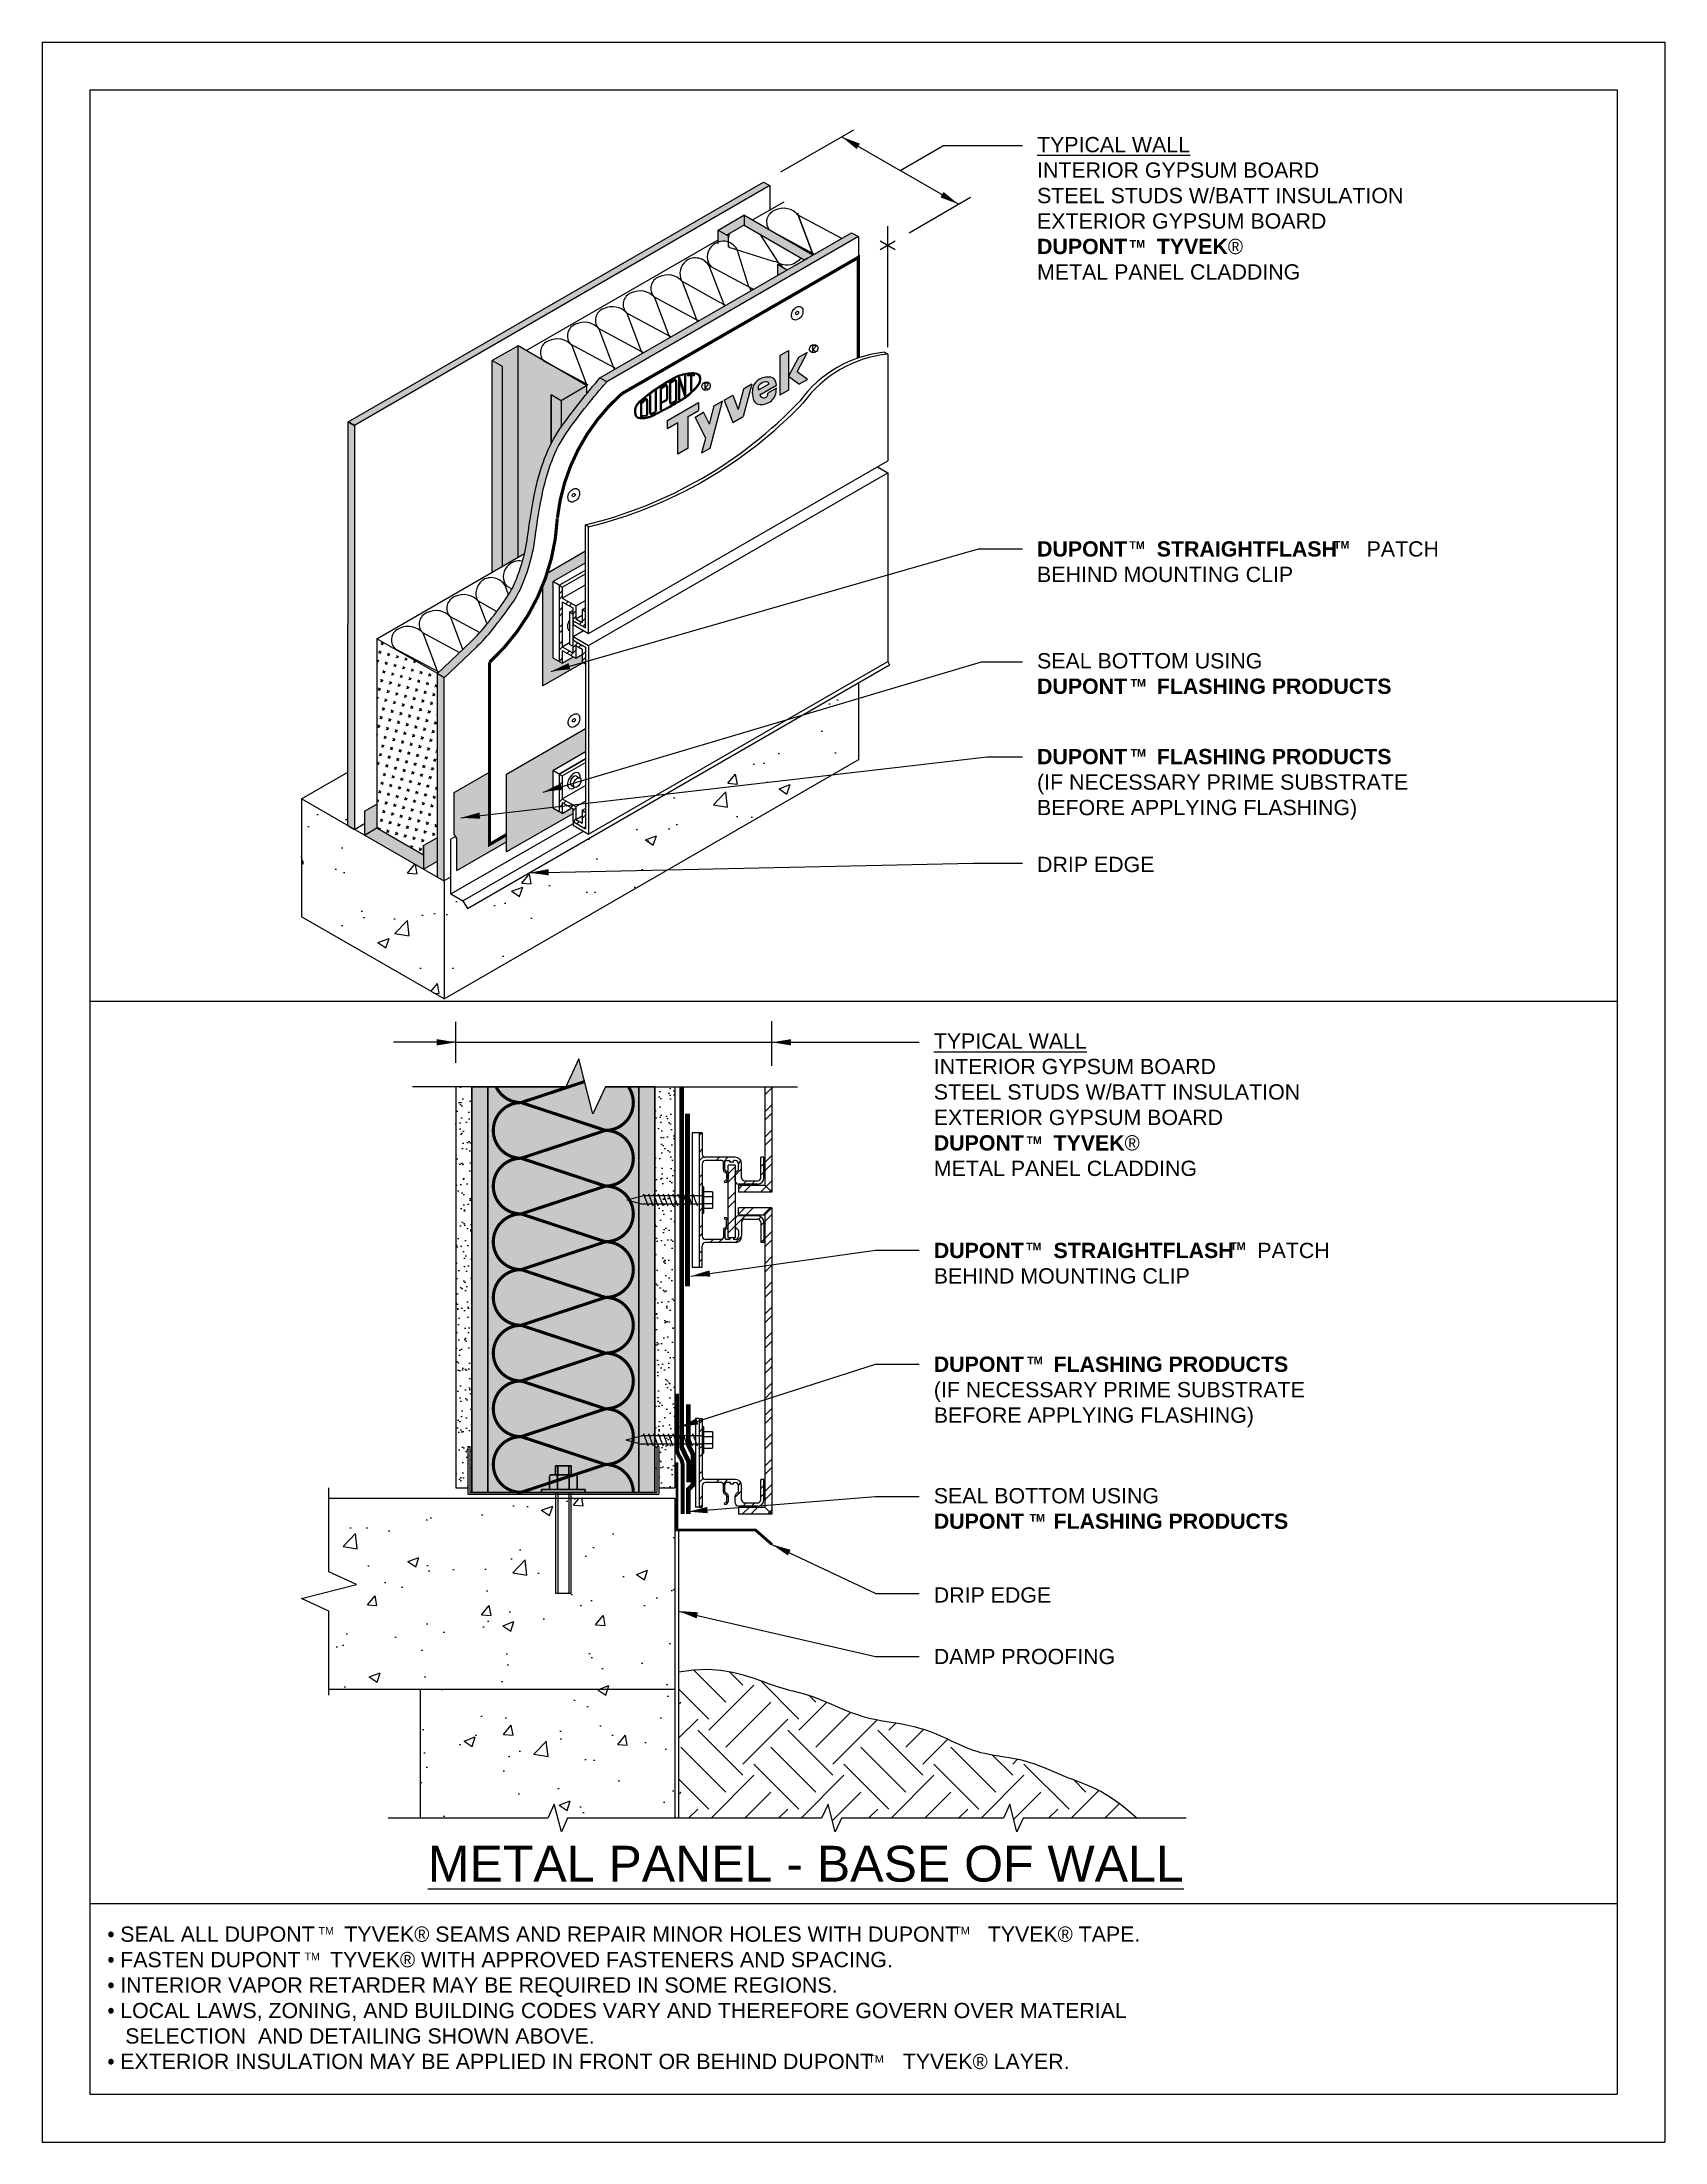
# Model space of a CAD drawing. Extents: x -129 to 51, y 0 to 100.
# Drawn here: x 0 to 51, y 0 to 66 of the extents above; entities that cross this region are included whole.
import ezdxf

# ---------------------------------------------------------------- set-up
doc = ezdxf.new("R2010")
doc.units = 0
doc.header["$LTSCALE"] = 1.5
doc.header["$MEASUREMENT"] = 0
doc.linetypes.add('CENTER', pattern=[2, 1.25, -0.25, 0.25, -0.25])
doc.linetypes.add('DASHED', pattern=[0.75, 0.5, -0.25])
doc.layers.get('0').update_dxf_attribs({"linetype": 'CONTINUOUS'})
doc.layers.get('DEFPOINTS').update_dxf_attribs({"linetype": 'CONTINUOUS'})
for name, color, linetype in [('8X11-TTB$0$B', 7, 'CONTINUOUS'), ('CLADDING', 252, 'CONTINUOUS'), ('DUPONT_FLASHING', 253, 'CENTER'), ('DUPONTLOGO', 242, 'CONTINUOUS'), ('FASTENING', 7, 'CONTINUOUS'), ('FLASHING', 124, 'CONTINUOUS'), ('INSULATION', 40, 'CONTINUOUS'), ('STRAIGHTFLASH', 252, 'CONTINUOUS'), ('STRUCTURE', 252, 'CONTINUOUS'), ('STRUCTURE_SHADING', 254, 'CONTINUOUS'), ('TEXT', 7, 'CONTINUOUS'), ('TITLE', 7, 'CONTINUOUS'), ('TYVEK', 160, 'DASHED')]:
    doc.layers.add(name, color=color, linetype=linetype)
doc.styles.add('DETAILS', font='sanss___.ttf', dxfattribs={"height": 1})
doc.dimstyles.new('TYVEKDETAILS', dxfattribs={"dimscale": 6, "dimtxt": 1.5, "dimasz": 0.1, "dimexe": 0.75, "dimexo": 0.75, "dimgap": 0.75, "dimtad": 0, "dimtih": 1, "dimtoh": 1, "dimdec": 4, "dimzin": 0, "dimtxsty": 'DETAILS', "dimcen": 0.0625, "dimazin": 3, "dimtfac": 1, "dimtdec": 4, "dimtofl": 0, "dimtmove": 0, "dimatfit": 3, "dimtolj": 1, "dimtzin": 0})
pattern_1 = [(37.5, (48.19658, 6.2211), (-0.0157483, 0.481706), [0, -0.38, 0, -0.425, 0, -0.40625]), (7.5, (48.1966, 6.2211), (0.442444, 0.7055365), [0, -0.205, 0, -0.3425, 0, -0.13125]), (327.5, (47.88908, 6.2211), (0.7785355, 0.0014148), [0, -0.125, 0, -0.45, 0, -0.5875]), (317.5, (47.8891, 6.2211), (0.751532, 0.219419), [0, -0.0625, 0, -0.295, 0, -0.3375])]
pattern_2 = [(50, (46.4205, 3.5207), (3.5863, -0.31376), [0.375, -4.125]), (355, (46.4205, 3.5207), (-0.69376, 3.76096), [0.3, -3.3]), (100.4514, (46.7194, 3.4945), (2.89255, 3.4472), [0.3187, -3.5057]), (46.184, (46.4205, 4.5207), (5.3362, -0.8276), [0.5625, -6.1875]), (96.636, (46.865, 4.4517), (4.6733, 4.8706), [0.47805, -5.25856]), (351.184, (46.4205, 4.5207), (4.6733, 4.8706), [0.45, -4.95]), (21, (46.9205, 4.2707), (2.98454, -2.0131), [0.375, -4.125]), (326, (46.9205, 4.2707), (1.21658, 3.62575), [0.3, -3.3]), (71.4514, (47.1692, 4.103), (4.20111, 1.61265), [0.3187, -3.5057]), (37.5, (46.4205, 3.5207), (0.0608, 1.66447), [0, -3.26, 0, -3.35, 0, -3.3125]), (7.5, (46.4205, 3.5207), (1.31535, 1.97206), [0, -1.91, 0, -3.185, 0, -1.2625]), (327.5, (45.3055, 3.5207), (2.669112, -0.112774), [0, -1.25, 0, -3.9, 0, -5.175]), (317.5, (44.8055, 3.5207), (2.91593, 0.500525), [0, -1.625, 0, -2.59, 0, -3.675])]
pattern_3 = [(45, (47.4728, 6.2211), (-0.3977476, 0.3977476), []), (45, (47.738, 6.2211), (-0.3977476, 0.3977476), [])]

msp = doc.modelspace()

# ---------------------------------------------------------------- texts
at = {"layer": 'TEXT', "style": 'DETAILS'}
for s, insert, char_height, width, attachment_point in [('{\\fArial|b0|i0|c0|p34;\\LTYPICAL WALL\\P}INTERIOR GYPSUM BOARD\\PSTEEL STUDS W/BATT INSULATION\\PEXTERIOR GYPSUM BOARD\\P{\\fSansSerif|b1|i0|c2|p2;DUPONT     TYVEK\\fSymbol|b0|i0|c2|p18;â }\\PMETAL PANEL CLADDING', (31.268, 63.015), 0.48, 17.52022, 1), ('{\\fSansSerif|b1|i0|c2|p2;DUPONT     STRAIGHTFLASH}     PATCH BEHIND MOUNTING CLIP', (31.268, 49.665), 0.48, 14.89245, 4), ('SEAL BOTTOM USING \\P{\\fArial|b1|i0|c0|p34;DUPONT     FLASHING PRODUCTS\\fSymbol|b0|i0|c2|p18; }', (31.268, 46.793), 0.48, 11.30507, 1), ('{\\fArial|b1|i0|c0|p34;DUPONT     FLASHING PRODUCTS\\fSymbol|b0|i0|c2|p18; \\fSansSerif|b1|i0|c2|p2;\\P}(IF NECESSARY PRIME SUBSTRATE BEFORE APPLYING FLASHING)', (31.268, 43.781), 0.48, 13.92085, 1), ('DRIP EDGE', (31.268, 40.392), 0.48, 17.31972, 1), ('{\\fArial|b0|i0|c0|p34;\\LTYPICAL WALL\\P}INTERIOR GYPSUM BOARD\\PSTEEL STUDS W/BATT INSULATION\\PEXTERIOR GYPSUM BOARD\\P{\\fSansSerif|b1|i0|c2|p2;DUPONT     TYVEK\\fSymbol|b0|i0|c2|p18;â }\\PMETAL PANEL CLADDING', (28.023, 34.842), 0.48, 17.52022, 1), ('{\\fSansSerif|b1|i0|c2|p2;DUPONT     STRAIGHTFLASH    }PATCH\\PBEHIND MOUNTING CLIP', (28.023, 27.617), 0.48, 14.89245, 4), ('{\\fArial|b1|i0|c0|p34;DUPONT     FLASHING PRODUCTS\\fSymbol|b0|i0|c2|p18; \\fSansSerif|b1|i0|c2|p2;\\P}(IF NECESSARY PRIME SUBSTRATE BEFORE APPLYING FLASHING)', (28.023, 24.685), 0.48, 13.92085, 1), ('SEAL BOTTOM USING \\P{\\fSansSerif|b1|i0|c2|p2;DUPONT     FLASHING PRODUCTS}', (28.023, 20.552), 0.48, 12.17624, 1), ('DRIP EDGE', (28.023, 17.432), 0.48, 17.31972, 1), ('DAMP PROOFING', (28.023, 15.499), 0.48, 13.92085, 1), ('{\\LMETAL PANEL - BASE OF WALL}', (12.123, 9.309), 1.125, 26.35225, 1), ('{\\fSymbol|b0|i0|c2|p18;· }SEAL ALL DUPONT     TYVEK{\\fSymbol|b0|i0|c2|p18;â} SEAMS AND REPAIR MINOR HOLES WITH DUPONT     TYVEK{\\fSymbol|b0|i0|c2|p18;â} TAPE.\\P{\\fSymbol|b0|i0|c2|p18;· }FASTEN DUPONT     TYVEK{\\fSymbol|b0|i0|c2|p18;â} WITH APPROVED FASTENERS AND SPACING.\\P{\\fSymbol|b0|i0|c2|p18;· }INTERIOR VAPOR RETARDER MAY BE REQUIRED IN SOME REGIONS.\\P{\\fSymbol|b0|i0|c2|p18;· }LOCAL LAWS, ZONING, AND BUILDING CODES VARY AND THEREFORE GOVERN OVER MATERIAL \\P   SELECTION  AND DETAILING SHOWN ABOVE.\\P{\\fSymbol|b0|i0|c2|p18;· }EXTERIOR INSULATION MAY BE APPLIED IN FRONT OR BEHIND DUPONT     TYVEK{\\fSymbol|b0|i0|c2|p18;â} LAYER.', (2.055, 6.773), 0.48, 35.73533, 1), ('TM', (8.69, 6.757), 0.24, 16.62, 1), ('TM', (28.669, 6.766), 0.24, 16.62, 1), ('TM', (8.248, 5.954), 0.24, 16.62, 1), ('TM', (25.966, 2.729), 0.24, 16.62, 1)]:
    msp.add_mtext(s, dxfattribs=dict(at, insert=insert, char_height=char_height, width=width, attachment_point=attachment_point))
at = {"layer": 'TEXT', "char_height": 0.24, "attachment_point": 4, "style": 'DETAILS'}
for insert in [(34.178, 59.656), (34.169, 50.19), (40.599, 50.197), (34.204, 45.856), (34.204, 43.656), (30.933, 31.483), (30.924, 28.142), (37.338, 28.151), (30.959, 24.56), (31.033, 19.616)]:
    msp.add_mtext('{\\fSansSerif|b1|i0|c2|p2;TM}', dxfattribs=dict(at, insert=insert))

# ---------------------------------------------------------------- blocks, each defined once
blk = doc.blocks.new('BRK-SYM')
at = {"linetype": 'CONTINUOUS'}
for points in [[(-0.0788, 0.0011), (-0.0283, 0.1105)], [(-0.0283, 0.1105), (0.0283, -0.1105)], [(-0.4156, 0.0011), (-0.0788, 0.0011)], [(0.0283, -0.1105), (0.0798, 0.0011)], [(0.0798, 0.0011), (0.4167, 0.0011)]]:
    blk.add_lwpolyline(points, dxfattribs=at)
blk = doc.blocks.new('A$C1409495A')
at = {"layer": 'DUPONTLOGO', "color": 242}
for p, q in [((0.23, 0.52), (0.23, 0)), ((0.23, 0.26), (0.44, 0.13))]:
    blk.add_line(p, q, dxfattribs=at)
blk.add_ellipse((0.33, 0.34), major_axis=(0.26, 0.232), ratio=0.903174, dxfattribs=at)
blk.add_spline([(0.23, 0.52), (0.43, 0.6), (0.46, 0.46), (0.23, 0.26)], degree=3, dxfattribs=at)

# ---------------------------------------------------------------- hatches: boundary and pattern name
at = {"layer": 'CLADDING'}
h = msp.add_hatch(dxfattribs=at)
h.set_pattern_fill('ANSI32', color=256, style=0)
h.set_pattern_definition([(45, (46.4205, 3.5207), (-0.265165, 0.265165), []), (45, (46.5973, 3.5207), (-0.265165, 0.265165), [])])
h.paths.add_polyline_path([(16.349, 48.524), (16.349, 48.869), (16.249, 48.927), (16.249, 46.534), (16.349, 46.476), (16.349, 46.88), (16.676, 46.691), (16.776, 46.634), (16.776, 47.037), (16.976, 46.922), (16.976, 46.518), (17.076, 46.46), (17.076, 46.979), (16.976, 47.037), (16.676, 47.21), (16.676, 47.009), (16.676, 46.807), (16.349, 46.995), (16.349, 48.408), (16.676, 48.22), (16.676, 47.816), (16.763, 47.766), (17.076, 47.585), (17.076, 48.104), (16.976, 48.162), (16.976, 47.758), (16.776, 47.874), (16.776, 48.277)])
h = msp.add_hatch(dxfattribs=at)
h.set_pattern_fill('ANSI32', color=256, style=0)
h.set_pattern_definition([(45, (46.4205, 3.86636), (-0.265165, 0.265165), []), (45, (46.5973, 3.86636), (-0.265165, 0.265165), [])])
h.paths.add_polyline_path([(17.076, 41.795), (16.976, 41.853), (16.976, 41.45), (16.776, 41.565), (16.776, 41.968), (16.349, 42.215), (16.349, 42.933), (16.249, 42.991), (16.249, 42.444), (16.249, 42.159), (16.249, 41.811), (16.349, 41.754), (16.349, 42.099), (16.676, 41.911), (16.676, 41.507), (16.763, 41.457), (17.076, 41.276)])
h = msp.add_hatch(dxfattribs=at)
h.set_pattern_fill('ANSI32', color=256, scale=1.5, style=0)
h.set_pattern_definition(pattern_3)
h.paths.add_polyline_path([(22.938, 29.356), (22.717, 29.136), (22.717, 19.955), (22.938, 19.734)])
h.paths.add_polyline_path([(22.938, 29.356), (21.882, 29.356), (21.882, 29.136), (22.717, 29.136)])
h.paths.add_polyline_path([(22.717, 30.077), (21.882, 30.077), (21.882, 29.856), (22.938, 29.856)])
h.paths.add_polyline_path([(22.938, 33.167), (22.717, 33.167), (22.717, 30.077), (22.938, 29.856)])
h.paths.add_polyline_path([(22.717, 19.955), (21.882, 19.955), (21.882, 19.734), (22.938, 19.734)])
h = msp.add_hatch(dxfattribs=at)
h.set_pattern_fill('ANSI32', color=256, scale=1.5, style=0)
h.set_pattern_definition(pattern_3)
h.paths.add_polyline_path([(21.982, 28.466), (21.982, 28.906, -0.414214), (22.082, 29.006), (22.487, 29.006, -0.414214), (22.587, 28.906), (22.587, 28.266), (22.687, 28.266), (22.687, 28.906, 0.414214), (22.487, 29.106), (21.882, 29.106, 0.414214), (21.782, 29.006), (21.782, 28.786, 0.317837), (21.849, 28.692, -0.317837), (21.882, 28.644), (21.882, 28.466, -0.414214), (21.782, 28.366), (21.742, 28.366, -0.414214), (21.732, 28.376), (21.732, 28.406, 0.414214), (21.722, 28.416), (21.622, 28.416, 0.414214), (21.612, 28.406), (21.612, 28.376, -0.414214), (21.602, 28.366), (21.512, 28.366, -0.414214), (21.462, 28.416), (21.462, 28.644, -0.317837), (21.495, 28.692, 0.317837), (21.562, 28.786), (21.562, 28.956, 0.414214), (21.462, 29.056, 1), (21.462, 29.006, -0.414214), (21.512, 28.956), (21.512, 28.783, -0.356394), (21.472, 28.734, 0.356394), (21.412, 28.661), (21.412, 28.416, -0.414214), (21.362, 28.366), (20.848, 28.366, -0.414214), (20.748, 28.466), (20.748, 29.475), (20.648, 29.475), (20.648, 27.496), (20.748, 27.496), (20.748, 28.166, -0.414214), (20.848, 28.266), (21.782, 28.266, 0.414214)])
h.paths.add_polyline_path([(20.748, 30.747, -0.414214), (20.848, 30.847), (21.362, 30.847, -0.414214), (21.412, 30.797), (21.412, 30.552, 0.356394), (21.472, 30.478, -0.356394), (21.512, 30.429), (21.512, 30.257, -0.414214), (21.462, 30.207, 1), (21.462, 30.157, 0.414214), (21.562, 30.257), (21.562, 30.427, 0.317837), (21.495, 30.521, -0.317837), (21.462, 30.568), (21.462, 30.797, -0.414214), (21.512, 30.847), (21.602, 30.847, -0.414214), (21.612, 30.837), (21.612, 30.807, 0.414214), (21.622, 30.797), (21.722, 30.797, 0.414214), (21.732, 30.807), (21.732, 30.837, -0.414214), (21.742, 30.847), (21.782, 30.847, -0.414214), (21.882, 30.747), (21.882, 30.568, -0.317837), (21.849, 30.521, 0.317837), (21.782, 30.427), (21.782, 30.207, 0.414214), (21.882, 30.107), (22.487, 30.107, 0.414214), (22.687, 30.307), (22.687, 30.947), (22.587, 30.947), (22.587, 30.307, -0.414214), (22.487, 30.207), (22.082, 30.207, -0.414214), (21.982, 30.307), (21.982, 30.747, 0.414214), (21.782, 30.947), (20.848, 30.947, -0.414214), (20.748, 31.047), (20.748, 31.716), (20.648, 31.716), (20.648, 29.738), (20.748, 29.738)])
h = msp.add_hatch(dxfattribs=at)
h.set_pattern_fill('ANSI32', color=256, scale=1.5, style=0)
h.set_pattern_definition(pattern_3)
h.paths.add_polyline_path([(21.782, 30.697), (21.562, 30.697), (21.562, 28.416), (21.782, 28.416)])
h = msp.add_hatch(dxfattribs=at)
h.set_pattern_fill('ANSI32', color=256, scale=1.5, style=0)
h.set_pattern_definition([(45, (47.4728, 6.4474), (-0.397748, 0.397748), []), (45, (47.738, 6.4474), (-0.397748, 0.397748), [])])
h.paths.add_polyline_path([(20.748, 22.736), (20.648, 22.736), (20.648, 22.196), (20.748, 22.196)])
h.paths.add_polyline_path([(20.748, 21.934), (20.648, 21.934), (20.648, 19.955), (20.748, 19.955), (20.748, 20.625, -0.414214), (20.848, 20.725), (21.362, 20.725, -0.414214), (21.412, 20.675), (21.412, 20.43, 0.356394), (21.472, 20.356, -0.356394), (21.512, 20.307), (21.512, 20.135, -0.414214), (21.462, 20.085, 1), (21.462, 20.035, 0.414214), (21.562, 20.135), (21.562, 20.305, 0.317837), (21.495, 20.399, -0.317837), (21.462, 20.446), (21.462, 20.675, -0.414214), (21.512, 20.725), (21.632, 20.725), (21.632, 20.675), (21.732, 20.675), (21.732, 20.725), (21.782, 20.725, -0.414214), (21.882, 20.625), (21.882, 20.446, -0.317837), (21.849, 20.399, 0.317837), (21.782, 20.305), (21.782, 20.085, 0.414214), (21.882, 19.985), (22.487, 19.985, 0.414214), (22.687, 20.185), (22.687, 20.825), (22.587, 20.825), (22.587, 20.185, -0.414214), (22.487, 20.085), (22.082, 20.085, -0.414214), (21.982, 20.185), (21.982, 20.625, 0.414214), (21.782, 20.825), (20.848, 20.825, -0.414214), (20.748, 20.925)])
at = {"layer": 'DUPONT_FLASHING'}
for points in [[(16.049, 49.042), (17.076, 49.635), (17.076, 49.996), (15.871, 49.3, -0.014946), (15.737, 48.931), (15.737, 45.762), (17.011, 46.498), (16.976, 46.518), (16.976, 46.749), (16.776, 46.634), (16.699, 46.678), (16.349, 46.476), (16.049, 46.65)], [(14.064, 43.053), (12.956, 42.413), (12.956, 41.103), (13.037, 40.963), (13.037, 39.959), (14.599, 40.86), (14.599, 41.089), (14.064, 40.78)]]:
    msp.add_hatch(color=256, dxfattribs=at).paths.add_polyline_path(points)
h = msp.add_hatch(color=256, dxfattribs=at)
h.paths.add_polyline_path([(16.049, 43.106), (17.076, 43.699), (17.076, 43.84), (17.076, 44.421), (14.599, 42.991), (14.599, 41.089), (16.049, 41.927)])
h.paths.add_polyline_path([(16.676, 41.746), (16.676, 41.911), (16.649, 41.926), (16.349, 41.754), (16.249, 41.811), (16.049, 41.927), (14.599, 41.089), (14.599, 40.547)])
at = {"layer": 'DUPONTLOGO'}
h = msp.add_hatch(color=182, dxfattribs=at)
h.paths.add_polyline_path([(24.055, 56.254), (23.785, 56.098), (23.46, 55.482), (23.785, 55.242), (24.055, 55.398), (23.731, 55.638)])
h.paths.add_polyline_path([(23.46, 55.91), (23.46, 56.307), (23.189, 56.151), (23.189, 54.898), (23.46, 55.054)])
h = msp.add_hatch(color=242, dxfattribs=at)
edge = h.paths.add_edge_path()
edge.add_spline(control_points=[(20.683, 55.513), (20.662, 55.535), (20.594, 55.607), (20.407, 55.613), (20.196, 55.593), (19.929, 55.504), (19.756, 55.401), (19.646, 55.336)], knot_values=[0, 0, 0, 0, 0.220285, 0.723409, 1.286951, 1.843133, 2.799534, 2.799534, 2.799534, 2.799534], degree=3, periodic=0)
edge.add_spline(control_points=[(19.646, 55.336), (19.513, 55.254), (19.249, 55.093), (18.913, 54.835), (18.626, 54.588), (18.626, 54.391), (18.626, 54.326)], knot_values=[0, 0, 0, 0, 1.163314, 2.306933, 3.267609, 3.739632, 3.739632, 3.739632, 3.739632], degree=3, periodic=0)
edge.add_spline(control_points=[(18.626, 54.326), (18.626, 54.324), (18.626, 54.323), (18.627, 54.321)], knot_values=[0, 0, 0, 0, 0.011737, 0.011737, 0.011737, 0.011737], degree=3, periodic=0)
edge.add_line((18.627, 54.321), (18.658, 54.326))
edge.add_spline(control_points=[(18.658, 54.326), (18.657, 54.327), (18.657, 54.328), (18.657, 54.328)], knot_values=[0.001175, 0.001175, 0.001175, 0.001175, 0.002358, 0.002358, 0.002358, 0.002358], degree=3, periodic=0)
edge.add_spline(control_points=[(18.657, 54.328), (18.657, 54.406), (18.659, 54.478), (18.713, 54.6), (18.762, 54.656), (18.904, 54.787), (18.997, 54.859), (19.174, 54.993), (19.263, 55.056), (19.456, 55.183), (19.559, 55.246), (19.662, 55.309)], knot_values=[0.001205, 0.001205, 0.001205, 0.001205, 0.114856, 0.114856, 0.229711, 0.229711, 0.398491, 0.398491, 0.567271, 0.567271, 0.747926, 0.747926, 0.747926, 0.747926], degree=3, periodic=0)
edge.add_spline(control_points=[(19.662, 55.309), (19.799, 55.39), (19.934, 55.47), (20.166, 55.549), (20.252, 55.566), (20.432, 55.58), (20.535, 55.586), (20.617, 55.536), (20.635, 55.518), (20.655, 55.498)], knot_values=[0, 0, 0, 0, 0.237846, 0.237846, 0.375936, 0.375936, 0.514027, 0.514027, 0.556048, 0.556048, 0.556048, 0.556048], degree=3, periodic=0)
edge.add_line((20.655, 55.498), (20.683, 55.513))
h = msp.add_hatch(color=242, dxfattribs=at)
edge = h.paths.add_edge_path()
edge.add_spline(control_points=[(20.683, 55.513), (20.696, 55.466), (20.726, 55.354), (20.631, 55.198), (20.49, 55.043), (20.284, 54.852), (19.988, 54.668), (19.765, 54.544), (19.654, 54.482)], knot_values=[0, 0, 0, 0, 0.071407, 0.167973, 0.251697, 0.391689, 0.584619, 0.774344, 0.774344, 0.774344, 0.774344], degree=3, periodic=0)
edge.add_line((19.654, 54.482), (19.64, 54.51))
edge.add_spline(control_points=[(19.64, 54.51), (19.854, 54.629), (20.072, 54.743), (20.351, 54.956), (20.433, 55.032), (20.555, 55.16), (20.601, 55.213), (20.664, 55.319), (20.679, 55.365), (20.669, 55.442), (20.662, 55.469), (20.655, 55.498)], knot_values=[0.000251, 0.000251, 0.000251, 0.000251, 0.36813, 0.36813, 0.535334, 0.535334, 0.640047, 0.640047, 0.727343, 0.727343, 0.770536, 0.770536, 0.770536, 0.770536], degree=3, periodic=0)
edge.add_line((20.655, 55.498), (20.683, 55.513))
for color, points in [(242, [(19.998, 54.748), (20.029, 54.769), (20.029, 55.357), (20.186, 54.872), (20.217, 54.893), (20.217, 55.524), (20.186, 55.514), (20.186, 55.002), (20.029, 55.464), (19.998, 55.454)]), (242, [(20.406, 55.509), (20.498, 55.513), (20.498, 55.545), (20.279, 55.535), (20.279, 55.504), (20.374, 55.508), (20.374, 55.03), (20.406, 55.059)]), (242, [(19.311, 55.049), (19.279, 55.028), (19.279, 54.4, -0.293439), (19.27, 54.386), (19.145, 54.328, -0.546266), (19.123, 54.343), (19.123, 54.913), (19.092, 54.891), (19.092, 54.343, 0.546266), (19.158, 54.3), (19.283, 54.357, 0.293439), (19.311, 54.4)]), (182, [(21.874, 54.454), (21.703, 54.896), (21.441, 54.744), (21.711, 54.045), (22.036, 54.232), (22.307, 55.244), (22.044, 55.093)]), (182, [(19.979, 54.045), (19.979, 53.045), (20.304, 53.232), (20.304, 54.232), (20.629, 54.42), (20.629, 54.67), (19.654, 54.107), (19.654, 53.857)]), (182, [(21.386, 54.713), (21.124, 54.561), (20.974, 53.991), (20.783, 54.364), (20.52, 54.213), (20.859, 53.553), (20.737, 53.088), (20.999, 53.239)])]:
    msp.add_hatch(color=color, dxfattribs=at).paths.add_polyline_path(points)
h = msp.add_hatch(color=182, dxfattribs=at)
edge = h.paths.add_edge_path()
edge.add_spline(control_points=[(23.078, 55.21), (23.064, 55.297), (23.039, 55.459), (22.789, 55.474), (22.567, 55.439), (22.363, 55.28), (22.304, 55.026), (22.331, 54.872), (22.346, 54.787)], knot_values=[0, 0, 0, 0, 0.582759, 1.083244, 1.602996, 2.320453, 2.834595, 3.482392, 3.482392, 3.482392, 3.482392], degree=3, periodic=0)
edge.add_spline(control_points=[(22.346, 54.787), (22.368, 54.737), (22.434, 54.586), (22.79, 54.595), (23.056, 54.822), (23.072, 55.036), (23.078, 55.116)], knot_values=[0, 0, 0, 0, 0.382822, 1.171062, 2.162539, 2.745477, 2.745477, 2.745477, 2.745477], degree=3, periodic=0)
edge.add_line((23.078, 55.116), (22.808, 54.96))
edge.add_arc((22.683, 54.943), 0.126, -165.32687, 7.70234, ccw=False)
edge.add_line((22.561, 54.911), (22.591, 54.928))
edge.add_line((22.591, 54.928), (23.078, 55.21))
edge = h.paths.add_edge_path(flags=16)
edge.add_spline(control_points=[(22.516, 55.072), (22.501, 55.086), (22.501, 55.106), (22.503, 55.17), (22.525, 55.212), (22.586, 55.267), (22.67, 55.307), (22.773, 55.322), (22.845, 55.313), (22.847, 55.261)], knot_values=[0.169335, 0.169335, 0.169335, 0.169335, 0.236034, 0.236034, 0.350719, 0.350719, 0.465405, 0.465405, 0.543701, 0.543701, 0.543701, 0.543701], degree=3, periodic=0)
edge.add_line((22.847, 55.261), (22.516, 55.072))
at = {"layer": 'DUPONTLOGO', "linetype": 'CONTINUOUS'}
h = msp.add_hatch(color=256, dxfattribs=at)
edge = h.paths.add_edge_path()
edge.add_line((18.811, 54.657), (18.811, 54.227))
edge.add_line((18.811, 54.227), (18.988, 54.246))
edge.add_arc((18.983, 54.293), 0.0469, 276.30206, 360)
edge.add_line((19.029, 54.293), (19.029, 54.742))
edge.add_arc((18.983, 54.742), 0.0469, 360, 490.31593)
edge.add_line((18.952, 54.777), (18.811, 54.657))
edge = h.paths.add_edge_path(flags=16)
edge.add_line((18.842, 54.643), (18.842, 54.261))
edge.add_line((18.842, 54.261), (18.984, 54.277))
edge.add_arc((18.983, 54.293), 0.0156, 276.30206, 360)
edge.add_line((18.998, 54.293), (18.998, 54.742))
edge.add_arc((18.983, 54.742), 0.0156, 360, 490.31593)
edge.add_line((18.972, 54.753), (18.842, 54.643))
at = {"layer": 'DUPONTLOGO'}
h = msp.add_hatch(color=242, dxfattribs=at)
h.paths.add_polyline_path([(19.436, 54.436), (19.467, 54.453), (19.467, 54.648), (19.63, 54.736, 0.275801), (19.654, 54.777), (19.654, 55.183, 0.588096), (19.583, 55.223), (19.436, 55.132)])
h.paths.add_polyline_path([(19.467, 54.684), (19.615, 54.764, 0.275801), (19.623, 54.777), (19.623, 55.183, 0.588096), (19.599, 55.196), (19.467, 55.114)], flags=16)
h = msp.add_hatch(color=242, dxfattribs=at)
h.paths.add_polyline_path([(19.936, 55.346, 0.570599), (19.866, 55.387), (19.741, 55.318, 0.2734), (19.717, 55.277), (19.717, 54.668, 0.573672), (19.787, 54.628), (19.912, 54.698, 0.270913), (19.936, 54.739)])
h.paths.add_polyline_path([(19.748, 55.286), (19.881, 55.36, -0.570599), (19.904, 55.346), (19.904, 54.73), (19.771, 54.655, -0.573672), (19.748, 54.668)], flags=16)
h = msp.add_hatch(color=242, dxfattribs=at)
edge = h.paths.add_edge_path()
edge.add_line((19.124, 54.214), (19.113, 54.244))
edge.add_spline(control_points=[(19.113, 54.244), (19.094, 54.237), (19.075, 54.231), (18.971, 54.202), (18.863, 54.185), (18.741, 54.204), (18.709, 54.218), (18.672, 54.256), (18.664, 54.286), (18.658, 54.326)], knot_values=[0.002358, 0.002358, 0.002358, 0.002358, 0.032929, 0.032929, 0.159215, 0.159215, 0.221312, 0.221312, 0.281052, 0.281052, 0.281052, 0.281052], degree=3, periodic=0)
edge.add_line((18.658, 54.326), (18.627, 54.321))
edge.add_spline(control_points=[(18.627, 54.321), (18.631, 54.295), (18.657, 54.146), (18.922, 54.153), (19.085, 54.201), (19.124, 54.214)], knot_values=[0.011737, 0.011737, 0.011737, 0.011737, 0.202925, 1.099028, 1.4053, 1.4053, 1.4053, 1.4053], degree=3, periodic=0)
h = msp.add_hatch(color=242, dxfattribs=at)
edge = h.paths.add_edge_path()
edge.add_spline(control_points=[(19.64, 54.51), (19.517, 54.444), (19.394, 54.378), (19.225, 54.29), (19.172, 54.265), (19.113, 54.244)], knot_values=[0.281052, 0.281052, 0.281052, 0.281052, 0.486409, 0.486409, 0.582124, 0.582124, 0.582124, 0.582124], degree=3, periodic=0)
edge.add_line((19.113, 54.244), (19.124, 54.214))
edge.add_spline(control_points=[(19.124, 54.214), (19.198, 54.241), (19.364, 54.327), (19.544, 54.423), (19.654, 54.482)], knot_values=[1.4053, 1.4053, 1.4053, 1.4053, 1.988796, 2.910618, 2.910618, 2.910618, 2.910618], degree=3, periodic=0)
edge.add_line((19.654, 54.482), (19.64, 54.51))
at = {"layer": 'INSULATION', "linetype": 'CONTINUOUS'}
h = msp.add_hatch(dxfattribs=at)
h.set_pattern_fill('CROSS', color=256, scale=0.8, angle=30, style=0)
h.set_pattern_definition([(30, (46.42052, 3.52068), (0.0732051, 0.2732051), [0.1, -0.3]), (120, (46.48882, 3.50238), (-0.2732051, 0.0732051), [0.1, -0.3])])
h.paths.add_polyline_path([(12.424, 46.15), (10.524, 47.247), (10.524, 41.301), (11.989, 40.456), (11.989, 40.751), (12.424, 41.002)])
at = {"layer": 'STRUCTURE'}
h = msp.add_hatch(dxfattribs=at)
h.set_pattern_fill('AR-SAND', color=256, scale=0.25, style=0)
h.set_pattern_definition([(37.5, (43.1975, 2.68066), (-0.0157483, 0.481706), [0, -0.38, 0, -0.425, 0, -0.40625]), (7.5, (43.1975, 2.68066), (0.442444, 0.7055365), [0, -0.205, 0, -0.3425, 0, -0.13125]), (327.5, (42.89, 2.68066), (0.7785355, 0.0014148), [0, -0.125, 0, -0.45, 0, -0.5875]), (317.5, (42.89, 2.68066), (0.7515317, 0.219419), [0, -0.0625, 0, -0.295, 0, -0.3375])])
h.paths.add_polyline_path([(9.816, 53.949), (9.616, 54.064), (9.613, 41.372), (9.644, 41.355), (9.816, 41.454)])
h.paths.add_polyline_path([(22.876, 61.488), (22.668, 61.599), (9.616, 54.064), (9.816, 53.949)])
h.paths.add_polyline_path([(9.816, 41.454), (9.644, 41.355), (9.816, 41.255)])
h = msp.add_hatch(dxfattribs=at)
h.set_pattern_fill('AR-SAND', color=256, scale=0.25, style=0)
h.set_pattern_definition([(37.5, (41.6472, 2.43105), (-0.0157483, 0.481706), [0, -0.38, 0, -0.425, 0, -0.40625]), (7.5, (41.6472, 2.43105), (0.442444, 0.7055365), [0, -0.205, 0, -0.3425, 0, -0.13125]), (327.5, (41.3397, 2.43105), (0.7785355, 0.0014148), [0, -0.125, 0, -0.45, 0, -0.5875]), (317.5, (41.3397, 2.43105), (0.7515317, 0.219419), [0, -0.0625, 0, -0.295, 0, -0.3375])])
h.paths.add_polyline_path([(25.641, 59.892), (25.433, 60.003), (17.533, 55.442), (17.733, 55.326)])
h.paths.add_polyline_path([(17.745, 55.32), (17.533, 55.442, 0.022024), (16.347, 53.944, 0.0603), (15.849, 53.051, 0.04506), (15.507, 51.934, 0.020731), (15.258, 50.448, -0.044799), (15.069, 49.582, -0.020914), (14.88, 49.055, -0.055655), (14.576, 48.497, -0.016125), (13.972, 47.689, -0.033704), (13.486, 47.159), (12.427, 46.148), (12.627, 46.033), (12.627, 46.007), (13.652, 46.985, 0.033704), (14.159, 47.539, 0.016125), (14.773, 48.36, 0.055655), (15.102, 48.964, 0.020914), (15.298, 49.51, 0.044799), (15.496, 50.418, -0.020731), (15.742, 51.885, -0.04506), (16.072, 52.96, -0.06032), (16.541, 53.803, -0.022567)])
h.paths.add_polyline_path([(12.627, 46.033), (12.427, 46.148), (12.425, 42.96), (12.627, 43.077)])
h.paths.add_polyline_path([(12.627, 43.077), (12.425, 42.96), (12.423, 40.632), (12.627, 40.749)])
h.paths.add_polyline_path([(12.627, 40.749), (12.423, 40.632), (12.423, 39.75), (12.627, 39.632)])
at = {"layer": 'STRUCTURE', "linetype": 'CONTINUOUS'}
h = msp.add_hatch(dxfattribs=at)
h.set_pattern_fill('AR-CONC', color=256, scale=0.5, style=0)
h.set_pattern_definition(pattern_2)
h.paths.add_polyline_path([(25.652, 43.439), (25.652, 45.857), (13.367, 38.764), (13.228, 39.004), (12.85, 39.223), (12.85, 39.761), (12.634, 39.636), (12.634, 35.923)])
h.paths.add_polyline_path([(9.613, 43.053), (8.158, 42.212), (9.613, 41.372)])
h = msp.add_hatch(dxfattribs=at)
h.set_pattern_fill('AR-CONC', color=256, scale=0.5, style=0)
h.set_pattern_definition(pattern_2)
h.paths.add_polyline_path([(12.634, 39.628), (8.158, 42.212), (8.158, 38.507), (12.634, 35.923)])
h.paths.add_polyline_path([(9.613, 43.053), (8.158, 42.212), (9.613, 41.372)])
h = msp.add_hatch(dxfattribs=at)
h.set_pattern_fill('AR-SAND,_I', color=253, scale=0.25, style=2)
h.set_pattern_definition(pattern_1)
h.paths.add_polyline_path([(13.506, 33.167), (13.006, 33.167), (13.006, 20.56), (13.381, 20.56), (13.381, 21.856), (13.444, 21.856), (13.444, 20.418), (13.506, 20.418)])
h = msp.add_hatch(dxfattribs=at)
h.set_pattern_fill('AR-SAND,_I', color=253, scale=0.25, style=2)
h.set_pattern_definition(pattern_1)
h.paths.add_polyline_path([(19.881, 33.167), (19.612, 33.167), (19.256, 33.167), (19.256, 20.418), (19.319, 20.418), (19.319, 21.856), (19.381, 21.856), (19.381, 20.56), (19.881, 20.56)])
h = msp.add_hatch(dxfattribs=at)
h.set_pattern_fill('AR-CONC', color=256, scale=0.5, style=0)
h.set_pattern_definition([(50, (47.4728, 6.221), (3.5863, -0.31376), [0.375, -4.125]), (355, (47.473, 6.221), (-0.69376, 3.76096), [0.3, -3.3]), (100.451, (47.7717, 6.195), (2.89255, 3.4472), [0.3187, -3.5057]), (46.184, (47.473, 7.221), (5.3362, -0.8276), [0.5625, -6.1875]), (96.636, (47.9175, 7.152), (4.6733, 4.8706), [0.47805, -5.25856]), (351.184, (47.473, 7.221), (4.6733, 4.8706), [0.45, -4.95]), (21, (47.9728, 6.971), (2.98454, -2.0131), [0.375, -4.125]), (326, (47.973, 6.971), (1.21658, 3.62575), [0.3, -3.3]), (71.451, (48.2215, 6.8033), (4.2011, 1.61265), [0.3187, -3.5057]), (37.5, (47.4728, 6.2211), (0.0608, 1.66447), [0, -3.26, 0, -3.35, 0, -3.3125]), (7.5, (47.4728, 6.2211), (1.31535, 1.97206), [0, -1.91, 0, -3.185, 0, -1.2625]), (327.5, (46.3578, 6.2211), (2.66911, -0.112774), [0, -1.25, 0, -3.9, 0, -5.175]), (317.5, (45.8578, 6.221), (2.91593, 0.50052), [0, -1.625, 0, -2.59, 0, -3.675])])
h.paths.add_polyline_path([(19.881, 20.231), (16.631, 20.231), (16.631, 17.25), (16.131, 17.25), (16.131, 20.231), (9.011, 20.231), (9.011, 17.923), (9.884, 17.52), (8.154, 17.076), (9.011, 16.681), (9.011, 14.231), (19.881, 14.231)])
h.paths.add_polyline_path([(19.881, 14.231), (11.881, 14.231), (11.881, 10.179), (15.896, 10.179), (16.098, 10.616), (16.32, 9.751), (16.517, 10.179), (19.881, 10.179)])
h.paths.add_polyline_path([(16.631, 20.231), (16.556, 20.231), (16.556, 17.25), (16.631, 17.25)], flags=17)
h.paths.add_polyline_path([(16.556, 20.231), (16.206, 20.231), (16.206, 17.25), (16.556, 17.25)], flags=17)
h.paths.add_polyline_path([(16.206, 20.231), (16.131, 20.231), (16.131, 17.25), (16.206, 17.25)], flags=17)
at = {"layer": 'STRUCTURE'}
h = msp.add_hatch(dxfattribs=at)
h.set_pattern_fill('EARTH', color=256, scale=8, angle=45, style=0)
h.set_pattern_definition([(45, (47.4728, 6.221), (2e-16, 2.82843), [2, -2]), (45, (46.9425, 6.7514), (2e-16, 2.82843), [2, -2]), (45, (46.4122, 7.2818), (2e-16, 2.82843), [2, -2]), (135, (46.4122, 7.6353), (-2.82843, 4e-16), [2, -2]), (135, (46.9425, 8.1656), (-2.82843, 4e-16), [2, -2]), (135, (47.4728, 8.696), (-2.82843, 4e-16), [2, -2])])
h.paths.add_polyline_path([(30.069, 12.136), (29.913, 12.162), (29.764, 12.188), (29.624, 12.216), (29.494, 12.246), (29.373, 12.279), (29.258, 12.316), (29.146, 12.356), (29.036, 12.401), (28.923, 12.449), (28.807, 12.502), (28.683, 12.56), (28.551, 12.623), (28.41, 12.689), (28.26, 12.757), (28.102, 12.825), (27.937, 12.891), (27.765, 12.954), (27.586, 13.011), (27.401, 13.062), (27.211, 13.105), (27.017, 13.141), (26.818, 13.174), (26.616, 13.207), (26.413, 13.24), (26.208, 13.278), (26.003, 13.322), (25.798, 13.376), (25.594, 13.441), (25.393, 13.514), (25.194, 13.593), (25, 13.676), (24.81, 13.758), (24.626, 13.838), (24.448, 13.912), (24.277, 13.978), (24.114, 14.034), (23.955, 14.082), (23.796, 14.125), (23.632, 14.168), (23.46, 14.214), (23.276, 14.266), (23.075, 14.328), (22.853, 14.403), (22.607, 14.493), (22.334, 14.59), (22.031, 14.685), (21.697, 14.767), (21.33, 14.827), (20.927, 14.856), (20.487, 14.843), (20.006, 14.779), (20.006, 10.179), (24.497, 10.179), (24.699, 10.616), (24.921, 9.751), (25.118, 10.179), (30.213, 10.179), (30.414, 10.616), (30.636, 9.751), (30.834, 10.179), (34.412, 10.179), (34.265, 10.305), (34.12, 10.427), (33.98, 10.541), (33.844, 10.647), (33.71, 10.745), (33.576, 10.837), (33.439, 10.923), (33.299, 11.002), (33.154, 11.077), (33.004, 11.147), (32.851, 11.213), (32.696, 11.277), (32.54, 11.338), (32.384, 11.399), (32.229, 11.459), (32.077, 11.52), (31.927, 11.582), (31.78, 11.645), (31.634, 11.707), (31.488, 11.767), (31.341, 11.826), (31.193, 11.881), (31.041, 11.932), (30.885, 11.977), (30.724, 12.017), (30.56, 12.052), (30.395, 12.082), (30.23, 12.11)])
at = {"layer": 'STRUCTURE_SHADING', "linetype": 'CONTINUOUS'}
h = msp.add_hatch(color=256, dxfattribs=at)
h.paths.add_polyline_path([(21.558, 59.905), (21.246, 60.085), (21.246, 59.712, -0.162851), (21.558, 59.716, -0.018465), (21.558, 59.768)])
h.paths.add_polyline_path([(22.067, 60.549), (22.058, 60.554), (21.246, 60.085), (21.516, 59.929), (22.067, 60.247)])
h.paths.add_polyline_path([(22.067, 60.549), (22.067, 60.247), (23.953, 59.149), (24.223, 59.304), (22.909, 60.063), (22.871, 60.083, -0.002968), (22.868, 60.086)])
h.paths.add_polyline_path([(23.412, 58.836), (23.109, 59.022), (23.109, 58.661)])
h = msp.add_hatch(color=256, dxfattribs=at)
h.paths.add_polyline_path([(17.115, 54.944), (17.115, 55.2), (16.312, 54.737), (16.312, 53.896, -0.003466), (16.347, 53.944, -0.014532)])
h.paths.add_polyline_path([(16.312, 54.737), (16, 54.917), (16, 53.379, -0.035565), (16.312, 53.896)], flags=17)
h.paths.add_polyline_path([(14.143, 49.336), (14.46, 49.519), (14.46, 55.807), (14.147, 55.987)])
h.paths.add_polyline_path([(14.46, 49.519), (14.959, 49.807), (14.959, 56.456), (14.147, 55.987), (14.46, 55.807)])
edge = h.paths.add_edge_path()
edge.add_line((14.959, 49.807), (15.163, 49.925))
edge.add_arc((10.339, 51.064), 4.957, 346.71402, 352.85854)
edge.add_arc((33.3, 48.187), 18.183, 168.10799, 172.85854, ccw=False)
edge.add_arc((21.861, 50.596), 6.493, 157.78792, 168.10799, ccw=False)
edge.add_arc((19.786, 51.443), 4.252, 152.95296, 157.78792, ccw=False)
edge.add_line((15.999, 53.377), (16, 54.917))
edge.add_line((16, 54.917), (16.312, 54.737))
edge.add_line((16.312, 54.737), (17.115, 55.2))
edge.add_line((17.115, 55.2), (15.941, 55.884))
edge.add_line((15.941, 55.884), (15.763, 55.979))
edge.add_arc((16.048, 56.242), 0.388, 219.33297, 222.67073, ccw=False)
edge.add_line((15.748, 55.996), (14.959, 56.456))
edge.add_line((14.959, 56.456), (14.959, 49.807))
h = msp.add_hatch(color=256, dxfattribs=at)
h.paths.add_polyline_path([(12.424, 41.002), (11.989, 40.751), (11.989, 40.001), (12.423, 40.251)])
h.paths.add_polyline_path([(10.524, 41.301), (10.524, 42.051), (10.13, 41.824), (10.13, 41.074)])
h.paths.add_polyline_path([(11.989, 40.456), (10.524, 41.301), (10.13, 41.074), (11.989, 40.001)])
h = msp.add_hatch(color=256, dxfattribs=at)
h.paths.add_polyline_path([(15.056, 32.668, -0.289176), (14.266, 33.167), (14.006, 33.167), (14.006, 20.418), (15.056, 20.418, -1), (15.056, 22.168, -1), (15.056, 23.918, -1), (15.056, 25.668, -1), (15.056, 27.418, -1), (15.056, 29.168, -1), (15.056, 30.918, -1)])
h.paths.add_polyline_path([(18.756, 33.167), (18.425, 33.167, -0.605207), (17.706, 31.793, -1), (17.706, 30.043, -1), (17.706, 28.293, -1), (17.706, 26.543, -1), (17.706, 24.793, -1), (17.706, 23.043), (15.056, 23.918, 1), (15.056, 22.168, 1), (15.056, 20.418), (15.944, 20.712), (15.944, 20.916, -0.414214), (15.994, 20.966), (16.131, 20.966), (16.131, 21.25), (16.631, 21.25), (16.631, 20.966), (16.716, 20.966), (17.706, 21.293, -0.414214), (18.581, 20.418), (18.756, 20.418)])
h.paths.add_polyline_path([(16.867, 34.041), (16.464, 33.167), (14.266, 33.167, 0.289176), (15.056, 32.668), (17.05, 33.327)])
h.paths.add_polyline_path([(17.05, 33.327), (15.056, 32.668), (17.706, 31.793, 0.605207), (18.425, 33.167), (17.706, 33.167), (17.311, 32.31)])
h.paths.add_polyline_path([(17.706, 31.793), (15.056, 32.668, 1), (15.056, 30.918)])
h.paths.add_polyline_path([(17.706, 31.793), (15.056, 30.918), (17.706, 30.043, 1)], flags=17)
h.paths.add_polyline_path([(17.706, 30.043), (15.056, 30.918, 1), (15.056, 29.168)])
h.paths.add_polyline_path([(17.706, 30.043), (15.056, 29.168), (17.706, 28.293, 1)], flags=17)
h.paths.add_polyline_path([(15.056, 29.168, 1), (15.056, 27.418), (17.706, 28.293)])
h.paths.add_polyline_path([(17.706, 28.293), (15.056, 27.418), (17.706, 26.543, 1)], flags=17)
h.paths.add_polyline_path([(15.056, 27.418, 1), (15.056, 25.668), (17.706, 26.543)])
h.paths.add_polyline_path([(17.706, 26.543), (15.056, 25.668), (17.706, 24.793, 1)], flags=17)
h.paths.add_polyline_path([(15.056, 25.668, 1), (15.056, 23.918), (17.706, 24.793)])
h.paths.add_polyline_path([(17.706, 24.793), (15.056, 23.918), (17.706, 23.043, 1)], flags=17)
h.paths.add_polyline_path([(17.706, 21.293), (16.716, 20.966), (16.769, 20.966, -0.414214), (16.819, 20.916), (16.819, 20.504), (17.069, 20.504), (17.069, 20.418), (18.581, 20.418, 0.414214)], flags=17)
h.paths.add_polyline_path([(17.069, 20.504), (15.694, 20.504), (15.694, 20.418), (17.069, 20.418)], flags=17)
h.paths.add_polyline_path([(15.694, 20.504), (15.944, 20.504), (15.944, 20.712), (15.056, 20.418), (15.694, 20.418)], flags=17)
h.paths.add_polyline_path([(16.194, 20.794), (15.944, 20.712), (15.944, 20.504), (16.194, 20.504)], flags=17)
h.paths.add_polyline_path([(16.569, 20.916, 0.007613), (16.569, 20.918), (16.194, 20.794), (16.194, 20.504), (16.569, 20.504)], flags=17)
h.paths.add_polyline_path([(16.819, 20.916, 0.414214), (16.769, 20.966), (16.716, 20.966), (16.569, 20.918, 0.007691), (16.569, 20.916), (16.569, 20.504), (16.819, 20.504)], flags=17)
h.paths.add_polyline_path([(16.716, 20.966), (16.619, 20.966, 0.405232), (16.569, 20.918)], flags=16)
h.paths.add_polyline_path([(16.619, 20.966), (16.556, 20.966), (16.519, 20.966, -0.405322), (16.569, 20.918), (16.569, 20.918, -0.405232)], flags=17)
h.paths.add_polyline_path([(16.519, 20.966), (16.244, 20.966, 0.414214), (16.194, 20.916), (16.194, 20.794), (16.569, 20.918, 0.405322)], flags=17)
h.paths.add_polyline_path([(16.244, 20.966), (16.206, 20.966), (16.144, 20.966, -0.414214), (16.194, 20.916, -0.414214)], flags=17)
h.paths.add_polyline_path([(16.194, 20.916, 0.414214), (16.144, 20.966), (16.131, 20.966), (15.994, 20.966, 0.414214), (15.944, 20.916), (15.944, 20.712), (16.194, 20.794)], flags=17)
h.paths.add_polyline_path([(16.206, 21.25), (16.131, 21.25), (16.131, 20.966), (16.206, 20.966)], flags=17)
h.paths.add_polyline_path([(16.556, 21.25), (16.206, 21.25), (16.206, 20.966), (16.556, 20.966)], flags=17)
h.paths.add_polyline_path([(16.631, 21.25), (16.556, 21.25), (16.556, 20.966), (16.631, 20.966)], flags=17)
for points in [[(14.006, 33.167), (13.506, 33.167), (13.506, 20.418), (14.006, 20.418)], [(19.256, 33.167), (18.756, 33.167), (18.756, 20.418), (19.256, 20.418)]]:
    msp.add_hatch(color=256, dxfattribs=at).paths.add_polyline_path(points)

# ---------------------------------------------------------------- linework, layer by layer
at = {"layer": '8X11-TTB$0$B', "color": 7}
for p, q in [((1.5, 64.5), (1.5, 1.5)), ((1.5, 64.5), (49.5, 64.5)), ((49.5, 64.5), (49.5, 1.5)), ((1.5, 7.5), (49.5, 7.5)), ((1.5, 1.5), (49.5, 1.5))]:
    msp.add_line(p, q, dxfattribs=at)
at = {"layer": 'CLADDING'}
for p, q in [((26.474, 56.251), (26.574, 56.193)), ((26.574, 56.193), (26.574, 52.838)), ((17.176, 47.412), (26.574, 52.838)), ((17.176, 47.037), (26.574, 52.463)), ((26.249, 52.65), (26.574, 52.463)), ((26.574, 52.463), (26.574, 46.529)), ((17.076, 47.585), (17.076, 50.825)), ((17.176, 50.767), (17.076, 50.825)), ((17.176, 47.412), (17.176, 50.767)), ((16.049, 49.042), (17.076, 49.635)), ((16.049, 49.042), (16.049, 46.65)), ((16.249, 48.927), (16.049, 49.042)), ((16.249, 48.927), (17.076, 49.404)), ((16.249, 48.927), (16.249, 46.534)), ((16.249, 48.927), (16.349, 48.869)), ((16.349, 48.869), (17.076, 49.289)), ((16.349, 48.524), (17.076, 48.943)), ((16.349, 48.869), (16.349, 48.524)), ((16.349, 48.524), (16.776, 48.277)), ((16.349, 48.408), (16.676, 48.22)), ((16.349, 48.408), (16.349, 46.995)), ((16.676, 48.22), (16.676, 47.816)), ((16.776, 48.277), (17.076, 48.451)), ((16.776, 48.277), (16.776, 47.874)), ((16.976, 48.162), (17.076, 48.22)), ((16.576, 48.076), (16.676, 48.133)), ((16.576, 48.076), (16.576, 47.066)), ((16.676, 48.018), (16.576, 48.076)), ((16.676, 48.018), (16.676, 47.009)), ((16.676, 47.816), (16.763, 47.766)), ((16.688, 47.809), (16.688, 47.694)), ((16.688, 47.694), (17.176, 47.412)), ((16.763, 47.766), (17.076, 47.585)), ((16.776, 47.874), (16.976, 47.989)), ((16.776, 47.874), (16.976, 47.758)), ((16.976, 48.162), (16.976, 47.758)), ((16.976, 48.162), (17.076, 48.104)), ((16.349, 46.995), (16.576, 47.126)), ((16.349, 46.995), (16.676, 46.807)), ((16.349, 46.88), (16.349, 46.476)), ((16.349, 46.88), (16.676, 46.691)), ((16.676, 47.009), (16.576, 47.066)), ((16.676, 47.21), (16.676, 46.807)), ((16.676, 47.21), (16.976, 47.037)), ((16.688, 47.319), (17.013, 47.506)), ((16.688, 47.319), (17.176, 47.037)), ((16.688, 47.319), (16.688, 47.203)), ((16.688, 47.203), (17.076, 46.979)), ((16.776, 47.037), (16.976, 46.922)), ((16.776, 47.037), (16.776, 46.634)), ((16.976, 47.037), (17.076, 46.979)), ((16.976, 46.922), (16.976, 46.518)), ((17.076, 46.979), (17.076, 41.276)), ((17.176, 47.037), (17.176, 41.103)), ((16.049, 46.65), (16.349, 46.476)), ((16.349, 46.476), (16.699, 46.678)), ((16.676, 46.691), (16.776, 46.634)), ((16.776, 46.634), (16.976, 46.749)), ((16.976, 46.518), (17.076, 46.46)), ((17.176, 41.103), (26.574, 46.529)), ((16.049, 43.106), (17.076, 43.699)), ((17.076, 43.84), (17.076, 43.123)), ((16.049, 43.106), (16.049, 41.927)), ((16.249, 42.991), (16.049, 43.106)), ((16.249, 42.991), (17.076, 43.468)), ((17.076, 43.468), (16.249, 42.991)), ((16.249, 42.991), (16.249, 41.811)), ((16.249, 42.991), (16.349, 42.933)), ((16.349, 42.933), (17.076, 43.353)), ((16.349, 42.933), (16.349, 42.215)), ((16.797, 42.928), (16.901, 42.868)), ((16.349, 42.215), (17.076, 42.634)), ((16.631, 42.641), (16.736, 42.581)), ((16.049, 41.927), (16.249, 41.811)), ((16.349, 41.754), (16.249, 41.811)), ((16.349, 42.215), (16.776, 41.968)), ((16.349, 42.099), (16.676, 41.911)), ((16.349, 42.099), (16.349, 41.754)), ((16.349, 41.754), (16.649, 41.926)), ((16.676, 41.911), (16.676, 41.507)), ((16.776, 41.968), (17.076, 42.142)), ((16.776, 41.968), (16.776, 41.565)), ((16.776, 41.565), (16.976, 41.681)), ((16.976, 41.853), (17.076, 41.911)), ((16.976, 41.853), (16.976, 41.45)), ((16.976, 41.853), (17.076, 41.795)), ((16.676, 41.507), (16.763, 41.457)), ((16.688, 41.5), (16.688, 41.385)), ((16.688, 41.385), (17.176, 41.103)), ((16.763, 41.457), (17.076, 41.276)), ((16.776, 41.565), (16.976, 41.45)), ((22.717, 33.167), (22.717, 30.077)), ((22.938, 33.167), (22.938, 29.856)), ((20.748, 31.716), (20.748, 31.047)), ((20.748, 30.747), (20.748, 28.466)), ((21.782, 30.947), (20.848, 30.947)), ((21.362, 30.847), (20.848, 30.847)), ((21.412, 30.552), (21.412, 30.797)), ((21.462, 30.568), (21.462, 30.797)), ((21.512, 30.847), (21.602, 30.847)), ((21.512, 30.477), (21.512, 30.477)), ((21.512, 30.429), (21.512, 30.257)), ((21.562, 28.416), (21.562, 30.697)), ((21.782, 30.697), (21.562, 30.697)), ((21.562, 30.427), (21.562, 30.257)), ((21.612, 30.807), (21.612, 30.837)), ((21.722, 30.797), (21.622, 30.797)), ((21.732, 30.807), (21.732, 30.837)), ((21.782, 30.847), (21.742, 30.847)), ((21.782, 30.697), (21.782, 28.416)), ((21.782, 30.207), (21.782, 30.427)), ((21.882, 30.568), (21.882, 30.747)), ((21.882, 30.527), (21.882, 30.527)), ((21.982, 30.307), (21.982, 30.747)), ((22.587, 30.307), (22.587, 30.947)), ((22.687, 30.947), (22.587, 30.947)), ((22.687, 30.307), (22.687, 30.947)), ((22.487, 30.107), (21.882, 30.107)), ((21.882, 30.077), (22.717, 30.077)), ((21.882, 30.077), (21.882, 29.856)), ((22.938, 29.856), (21.882, 29.856)), ((22.082, 30.207), (22.487, 30.207)), ((22.717, 30.077), (22.938, 29.856)), ((22.938, 29.356), (21.882, 29.356)), ((21.882, 29.136), (21.882, 29.356)), ((21.882, 29.136), (22.717, 29.136)), ((22.487, 29.106), (21.882, 29.106)), ((22.717, 29.136), (22.938, 29.356)), ((22.717, 29.136), (22.717, 19.955)), ((22.938, 29.356), (22.938, 19.734)), ((21.412, 28.661), (21.412, 28.416)), ((21.462, 28.644), (21.462, 28.416)), ((21.512, 28.783), (21.512, 28.956)), ((21.512, 28.736), (21.512, 28.736)), ((21.562, 28.786), (21.562, 28.956)), ((21.782, 28.416), (21.562, 28.416)), ((21.612, 28.406), (21.612, 28.376)), ((21.732, 28.406), (21.732, 28.376)), ((21.782, 29.006), (21.782, 28.786)), ((21.882, 28.686), (21.882, 28.686)), ((21.882, 28.644), (21.882, 28.466)), ((21.982, 28.906), (21.982, 28.466)), ((22.082, 29.006), (22.487, 29.006)), ((22.587, 28.906), (22.587, 28.266)), ((22.687, 28.906), (22.687, 28.266)), ((20.748, 27.496), (20.748, 28.166)), ((21.362, 28.366), (20.848, 28.366)), ((21.782, 28.266), (20.848, 28.266)), ((21.602, 28.366), (21.512, 28.366)), ((21.782, 28.366), (21.742, 28.366)), ((22.687, 28.266), (22.587, 28.266)), ((20.427, 27.496), (20.748, 27.496)), ((20.648, 22.736), (20.538, 22.736)), ((20.648, 22.736), (20.748, 22.736)), ((20.748, 22.736), (20.748, 20.925)), ((20.748, 20.625), (20.748, 19.955)), ((21.782, 20.825), (20.848, 20.825)), ((21.362, 20.725), (20.848, 20.725)), ((21.412, 20.43), (21.412, 20.675)), ((21.462, 20.446), (21.462, 20.675)), ((21.632, 20.725), (21.512, 20.725)), ((21.632, 20.675), (21.632, 20.725)), ((21.732, 20.675), (21.632, 20.675)), ((21.732, 20.675), (21.732, 20.725)), ((21.732, 20.725), (21.782, 20.725)), ((21.882, 20.446), (21.882, 20.625)), ((21.982, 20.185), (21.982, 20.625)), ((22.587, 20.185), (22.587, 20.825)), ((22.687, 20.825), (22.587, 20.825)), ((22.687, 20.185), (22.687, 20.825)), ((20.648, 19.955), (20.748, 19.955)), ((21.512, 20.355), (21.512, 20.355)), ((21.512, 20.307), (21.512, 20.135)), ((21.562, 20.305), (21.562, 20.135)), ((21.782, 20.085), (21.782, 20.305)), ((21.882, 20.405), (21.882, 20.405)), ((22.487, 19.985), (21.882, 19.985)), ((21.882, 19.955), (22.717, 19.955)), ((21.882, 19.955), (21.882, 19.734)), ((22.082, 20.085), (22.487, 20.085)), ((22.717, 19.955), (22.938, 19.734)), ((22.938, 19.734), (21.882, 19.734))]:
    msp.add_line(p, q, dxfattribs=at)
for centre, radius, start, end in [((26.868, 52.502), 3.769, 96.00379, 143.99621), ((26.968, 52.445), 3.769, 96.00379, 143.99621), ((13.853, 64.194), 13.752, 283.55446, 316.44554), ((13.953, 64.136), 13.752, 283.55446, 316.44554), ((20.848, 31.047), 0.1, 180, 270), ((20.848, 30.747), 0.1, 90, 180), ((21.362, 30.797), 0.05, 360, 90), ((21.487, 30.552), 0.075, 180, 258.46304), ((21.512, 30.797), 0.05, 90, 180), ((21.512, 30.568), 0.05, 180, 250.52878), ((21.462, 30.429), 0.05, 0, 78.46304), ((21.462, 30.427), 0.1, 0, 70.52878), ((21.602, 30.837), 0.01, 0, 90), ((21.622, 30.807), 0.01, 180, 270), ((21.722, 30.807), 0.01, 270, 0), ((21.742, 30.837), 0.01, 90, 180), ((21.782, 30.747), 0.2, 0, 90), ((21.782, 30.747), 0.1, 0, 90), ((21.882, 30.427), 0.1, 109.47122, 180), ((21.832, 30.568), 0.05, 289.47122, 0), ((21.462, 30.182), 0.025, 90, 270), ((21.462, 30.257), 0.1, 270, 0), ((21.462, 30.257), 0.05, 270, 0), ((21.882, 30.207), 0.1, 180, 270), ((22.082, 30.307), 0.1, 180, 270), ((22.487, 30.307), 0.1, 270, 0), ((22.487, 30.307), 0.2, 270, 0), ((21.462, 29.031), 0.025, 90, 270), ((21.462, 28.956), 0.1, 0, 90), ((21.882, 29.006), 0.1, 90, 180), ((22.487, 28.906), 0.2, 0, 90), ((20.848, 28.466), 0.1, 180, 270), ((21.362, 28.416), 0.05, 270, 0), ((21.487, 28.661), 0.075, 101.53696, 180), ((21.462, 28.956), 0.05, 0, 90), ((21.512, 28.644), 0.05, 109.47122, 180), ((21.512, 28.416), 0.05, 180, 270), ((21.462, 28.783), 0.05, 281.53696, 0), ((21.462, 28.786), 0.1, 289.47122, 0), ((21.622, 28.406), 0.01, 90, 180), ((21.722, 28.406), 0.01, 0, 90), ((21.882, 28.786), 0.1, 180, 250.52878), ((21.782, 28.466), 0.1, 270, 0), ((21.782, 28.466), 0.2, 270, 0), ((21.832, 28.644), 0.05, 0, 70.52878), ((22.082, 28.906), 0.1, 90, 180), ((22.487, 28.906), 0.1, 0, 90), ((20.848, 28.166), 0.1, 90, 180), ((21.602, 28.376), 0.01, 270, 0), ((21.742, 28.376), 0.01, 180, 270), ((20.848, 20.925), 0.1, 180, 270), ((20.848, 20.625), 0.1, 90, 180), ((21.362, 20.675), 0.05, 360, 90), ((21.512, 20.675), 0.05, 90, 180), ((21.782, 20.625), 0.2, 360, 90), ((21.782, 20.625), 0.1, 360, 90), ((21.487, 20.43), 0.075, 180, 258.46304), ((21.462, 20.06), 0.025, 90, 270), ((21.512, 20.446), 0.05, 180, 250.52878), ((21.462, 20.135), 0.1, 270, 0), ((21.462, 20.135), 0.05, 270, 0), ((21.462, 20.307), 0.05, 0, 78.46304), ((21.462, 20.305), 0.1, 0, 70.52878), ((21.882, 20.305), 0.1, 109.47122, 180), ((21.882, 20.085), 0.1, 180, 270), ((21.832, 20.446), 0.05, 289.47122, 0), ((22.082, 20.185), 0.1, 180, 270), ((22.487, 20.185), 0.1, 270, 360), ((22.487, 20.185), 0.2, 270, 360)]:
    msp.add_arc(centre, radius, start, end, dxfattribs=at)
for centre, major_axis, start_param, end_param in [((16.714, 47.746), (-0.142, -0.245), 4.689529, 6.306045), ((16.714, 42.785), (-0.142, -0.245), 2.188951, 7.235827), ((16.714, 42.785), (-0.083, -0.144), 3.141593, 6.283185)]:
    msp.add_ellipse(centre, major_axis=major_axis, ratio=0.57735, start_param=start_param, end_param=end_param, dxfattribs=at)
msp.add_ellipse((16.819, 42.725), major_axis=(-0.083, -0.144), ratio=0.57735, dxfattribs=at)
at = {"layer": 'DEFPOINTS'}
for p, q in [((0, 66), (0, 0)), ((0, 66), (51, 66)), ((51, 66), (51, 0)), ((0, 0), (51, 0))]:
    msp.add_line(p, q, dxfattribs=at)
at = {"layer": 'DUPONT_FLASHING', "const_width": 0.125}
msp.add_lwpolyline([(19.954, 23.518), (19.954, 21.814, 0.152741), (20.043, 21.529, -0.152741), (20.132, 21.244), (20.132, 19.734)], format="xyb", dxfattribs=at)
at = {"layer": 'DUPONTLOGO', "color": 182}
for p, q in [((23.189, 56.151), (23.46, 56.307)), ((23.189, 56.151), (23.189, 54.898)), ((23.46, 56.307), (23.46, 55.054)), ((23.731, 55.638), (24.055, 56.254)), ((23.785, 56.098), (24.055, 56.254)), ((24.212, 56.438), (24.212, 56.229)), ((24.212, 56.333), (24.294, 56.28)), ((23.46, 55.482), (23.785, 56.098)), ((23.46, 55.91), (23.46, 55.054)), ((23.785, 55.242), (23.46, 55.482)), ((24.055, 55.398), (23.731, 55.638)), ((21.441, 54.744), (21.703, 54.896)), ((21.703, 54.896), (21.874, 54.454)), ((22.044, 55.093), (21.874, 54.454)), ((22.307, 55.244), (22.036, 54.232)), ((22.307, 55.244), (22.044, 55.093)), ((22.516, 55.072), (22.847, 55.261)), ((22.561, 54.911), (23.078, 55.21)), ((22.591, 54.928), (22.561, 54.911)), ((23.078, 55.116), (22.808, 54.96)), ((23.46, 55.054), (23.189, 54.898)), ((23.785, 55.242), (24.055, 55.398)), ((19.654, 54.107), (20.629, 54.67)), ((20.304, 54.232), (20.629, 54.42)), ((20.304, 53.232), (20.304, 54.232)), ((20.52, 54.357), (20.629, 54.42)), ((20.52, 54.213), (20.783, 54.364)), ((20.52, 54.213), (20.783, 54.364)), ((20.859, 53.553), (20.52, 54.213)), ((20.629, 54.67), (20.629, 54.42)), ((20.974, 53.991), (20.783, 54.364)), ((20.974, 53.991), (21.124, 54.561)), ((20.999, 53.239), (21.386, 54.713)), ((21.124, 54.561), (21.386, 54.713)), ((21.386, 54.713), (21.124, 54.561)), ((21.441, 54.744), (21.711, 54.045)), ((21.711, 54.045), (22.036, 54.232)), ((19.654, 53.857), (19.654, 54.107)), ((19.654, 53.857), (19.979, 54.045)), ((19.979, 53.045), (19.979, 54.045)), ((20.737, 53.088), (20.859, 53.553)), ((20.304, 53.232), (19.979, 53.045)), ((20.737, 53.088), (20.999, 53.239))]:
    msp.add_line(p, q, dxfattribs=at)
at = {"layer": 'DUPONTLOGO', "color": 242}
for p, q in [((20.029, 55.464), (19.998, 55.454)), ((19.998, 55.454), (19.998, 54.748)), ((20.029, 55.464), (20.186, 55.002)), ((20.217, 55.524), (20.186, 55.514)), ((20.186, 55.514), (20.186, 55.002)), ((20.217, 55.524), (20.217, 54.893)), ((20.498, 55.545), (20.279, 55.535)), ((20.279, 55.535), (20.279, 55.504)), ((20.374, 55.508), (20.279, 55.504)), ((20.374, 55.509), (20.374, 55.03)), ((20.499, 55.513), (20.406, 55.509)), ((20.406, 55.509), (20.406, 55.059)), ((20.498, 55.545), (20.498, 55.513)), ((20.683, 55.513), (20.655, 55.498)), ((19.092, 54.891), (19.123, 54.913)), ((19.092, 54.891), (19.092, 54.343)), ((19.123, 54.913), (19.123, 54.343)), ((19.311, 55.049), (19.279, 55.028)), ((19.279, 54.4), (19.279, 55.028)), ((19.311, 54.4), (19.311, 55.049)), ((19.436, 55.132), (19.583, 55.223)), ((19.436, 54.436), (19.436, 55.132)), ((19.467, 55.114), (19.599, 55.196)), ((19.467, 54.684), (19.467, 55.114)), ((19.623, 55.183), (19.623, 54.777)), ((19.654, 55.183), (19.654, 54.777)), ((19.717, 55.277), (19.717, 54.668)), ((19.741, 55.318), (19.866, 55.387)), ((19.748, 55.277), (19.748, 54.668)), ((19.756, 55.291), (19.881, 55.36)), ((19.904, 55.346), (19.904, 54.739)), ((19.936, 55.346), (19.936, 54.739)), ((20.029, 55.357), (20.186, 54.872)), ((20.029, 55.357), (20.029, 54.769)), ((20.217, 54.893), (20.186, 54.872)), ((20.406, 55.059), (20.374, 55.03)), ((18.811, 54.657), (18.952, 54.777)), ((18.811, 54.657), (18.811, 54.227)), ((18.811, 54.227), (18.988, 54.246)), ((18.842, 54.643), (18.972, 54.753)), ((18.842, 54.643), (18.842, 54.261)), ((18.842, 54.261), (18.984, 54.277)), ((18.998, 54.742), (18.998, 54.293)), ((19.029, 54.742), (19.029, 54.293)), ((19.124, 54.214), (19.113, 54.244)), ((19.145, 54.328), (19.27, 54.386)), ((19.158, 54.3), (19.283, 54.357)), ((19.436, 54.436), (19.467, 54.453)), ((19.467, 54.684), (19.615, 54.764)), ((19.467, 54.648), (19.63, 54.736)), ((19.467, 54.453), (19.467, 54.648)), ((19.64, 54.51), (19.654, 54.482)), ((19.654, 54.482), (19.64, 54.51)), ((19.771, 54.655), (19.896, 54.725)), ((19.787, 54.628), (19.912, 54.698)), ((20.029, 54.769), (19.998, 54.748))]:
    msp.add_line(p, q, dxfattribs=at)
for centre, radius, start, end in [((18.983, 54.742), 0.0469, 360, 130.31593), ((19.608, 55.183), 0.0469, 360, 121.83839), ((19.608, 55.183), 0.0156, 360, 121.83839), ((19.764, 55.277), 0.0469, 118.8361, 180), ((19.764, 55.277), 0.0156, 118.8361, 180), ((19.889, 55.346), 0.0469, 0, 118.8361), ((19.889, 55.346), 0.0156, 0, 118.8361), ((18.983, 54.742), 0.0156, 360, 130.31593), ((18.983, 54.293), 0.0156, 276.30206, 360), ((18.983, 54.293), 0.0469, 276.30206, 360), ((19.139, 54.343), 0.0469, 180, 294.58505), ((19.139, 54.343), 0.0156, 180, 294.58505), ((19.264, 54.4), 0.0156, 294.58505, 360), ((19.608, 54.777), 0.0156, 298.32441, 360), ((19.608, 54.777), 0.0469, 298.32441, 360), ((19.764, 54.668), 0.0469, 180, 299.36681), ((19.764, 54.668), 0.0156, 180, 299.36681), ((19.889, 54.739), 0.0156, 299.36681, 0), ((19.889, 54.739), 0.0469, 299.36681, 0)]:
    msp.add_arc(centre, radius, start, end, dxfattribs=at)
at = {"layer": 'DUPONTLOGO', "color": 182}
msp.add_arc((22.683, 54.943), 0.126, 194.67313, 7.70234, dxfattribs=at)
msp.add_ellipse((24.251, 56.363), major_axis=(0.104, 0.093), ratio=0.903174, dxfattribs=at)
for points in [[(24.212, 56.438), (24.292, 56.467), (24.3, 56.411), (24.212, 56.333)], [(23.078, 55.21), (22.995, 55.427), (22.799, 55.467), (22.595, 55.427), (22.375, 55.243), (22.321, 55.045), (22.346, 54.787)], [(22.346, 54.787), (22.425, 54.655), (22.739, 54.626), (23.038, 54.886), (23.078, 55.116)]]:
    msp.add_spline(points, degree=3, dxfattribs=at)
at = {"layer": 'DUPONTLOGO', "color": 242}
for points, knots in [([(19.64, 54.51), (19.854, 54.629), (20.072, 54.743), (20.351, 54.956), (20.433, 55.032), (20.555, 55.16), (20.601, 55.213), (20.664, 55.319), (20.679, 55.365), (20.669, 55.442), (20.662, 55.469), (20.655, 55.498)], [0.0002506, 0.0002506, 0.0002506, 0.0002506, 0.3681301, 0.3681301, 0.5353339, 0.5353339, 0.6400473, 0.6400473, 0.7273425, 0.7273425, 0.7705356, 0.7705356, 0.7705356, 0.7705356]), ([(19.662, 55.309), (19.799, 55.39), (19.934, 55.47), (20.166, 55.549), (20.252, 55.566), (20.432, 55.58), (20.535, 55.586), (20.617, 55.536), (20.635, 55.518), (20.655, 55.498)], [0, 0, 0, 0, 0.2378462, 0.2378462, 0.3759363, 0.3759363, 0.5140265, 0.5140265, 0.5560477, 0.5560477, 0.5560477, 0.5560477]), ([(18.657, 54.328), (18.657, 54.406), (18.659, 54.478), (18.713, 54.6), (18.762, 54.656), (18.904, 54.787), (18.997, 54.859), (19.174, 54.993), (19.263, 55.056), (19.456, 55.183), (19.559, 55.246), (19.662, 55.309)], [0.0012046, 0.0012046, 0.0012046, 0.0012046, 0.1148557, 0.1148557, 0.2297113, 0.2297113, 0.3984913, 0.3984913, 0.5672713, 0.5672713, 0.7479263, 0.7479263, 0.7479263, 0.7479263]), ([(18.657, 54.328), (18.664, 54.287), (18.671, 54.257), (18.709, 54.218), (18.741, 54.204), (18.863, 54.185), (18.971, 54.202), (19.138, 54.249), (19.208, 54.282), (19.394, 54.378), (19.517, 54.444), (19.64, 54.51)], [0.0011746, 0.0011746, 0.0011746, 0.0011746, 0.0620976, 0.0620976, 0.1241952, 0.1241952, 0.2504808, 0.2504808, 0.3767663, 0.3767663, 0.5821236, 0.5821236, 0.5821236, 0.5821236])]:
    msp.add_open_spline(points, degree=3, knots=knots, dxfattribs=at)
for points in [[(19.646, 55.336), (19.984, 55.516), (20.195, 55.584), (20.419, 55.609), (20.617, 55.573), (20.683, 55.513)], [(19.654, 54.482), (19.984, 54.669), (20.306, 54.882), (20.513, 55.071), (20.623, 55.197), (20.705, 55.372), (20.683, 55.513)], [(18.626, 54.326), (18.644, 54.514), (18.889, 54.81), (19.253, 55.086), (19.646, 55.336)], [(18.626, 54.326), (18.646, 54.247), (18.997, 54.179), (19.329, 54.309), (19.654, 54.482)]]:
    msp.add_spline(points, degree=3, dxfattribs=at)
at = {"layer": 'DUPONTLOGO', "color": 182}
msp.add_open_spline([(22.847, 55.261), (22.845, 55.313), (22.773, 55.322), (22.67, 55.307), (22.586, 55.267), (22.525, 55.212), (22.503, 55.17), (22.501, 55.106), (22.501, 55.086), (22.516, 55.072)], degree=3, knots=[0.1693351, 0.1693351, 0.1693351, 0.1693351, 0.2476316, 0.2476316, 0.3623169, 0.3623169, 0.4770023, 0.4770023, 0.5437012, 0.5437012, 0.5437012, 0.5437012], dxfattribs=at)
at = {"layer": 'FASTENING'}
for points in [[(23.735, 57.675, -0.546252), (23.909, 57.575, -0.353716), (23.735, 57.275, -0.556012), (23.552, 57.377, -0.345825), (23.735, 57.675, -1)], [(23.728, 57.532, -0.546252), (23.772, 57.507, -0.353716), (23.728, 57.432, -0.556012), (23.682, 57.458, -0.345825), (23.728, 57.532, -1)], [(16.714, 51.954, -0.546252), (16.887, 51.854, -0.353716), (16.714, 51.554, -0.556012), (16.53, 51.655, -0.345825), (16.714, 51.954, -1)], [(16.707, 51.811, -0.546252), (16.751, 51.786, -0.353716), (16.707, 51.711, -0.556012), (16.661, 51.736, -0.345825), (16.707, 51.811, -1)], [(16.721, 44.876, -0.546252), (16.895, 44.776, -0.353716), (16.721, 44.476, -0.556012), (16.537, 44.578, -0.345825), (16.721, 44.876, -1)], [(16.714, 44.733, -0.546252), (16.758, 44.708, -0.353716), (16.714, 44.633, -0.556012), (16.668, 44.658, -0.345825), (16.714, 44.733, -1)]]:
    msp.add_lwpolyline(points, format="xyb", dxfattribs=at)
at = {"layer": 'FLASHING'}
for p, q in [((13.367, 38.764), (26.635, 46.424)), ((26.574, 46.529), (26.635, 46.424)), ((12.85, 39.223), (16.676, 41.431)), ((12.996, 41.033), (12.85, 40.949)), ((12.85, 39.223), (12.85, 40.949)), ((13.228, 39.004), (17.02, 41.193)), ((12.85, 39.223), (13.228, 39.004)), ((13.228, 39.004), (13.367, 38.764))]:
    msp.add_line(p, q, dxfattribs=at)
at = {"layer": 'FLASHING', "const_width": 0.09}
msp.add_lwpolyline([(19.954, 21.366), (19.954, 19.234), (22.419, 19.234), (22.938, 18.78)], dxfattribs=at)
msp.add_lwpolyline([(19.954, 19.011), (19.954, 19.011)], close=True, dxfattribs=at)
at = {"layer": 'INSULATION'}
for p, q in [((12.424, 46.15), (10.524, 47.247)), ((10.524, 47.247), (10.524, 41.301)), ((12.424, 41.002), (12.424, 46.15)), ((10.524, 41.301), (11.989, 40.456)), ((11.989, 40.751), (12.424, 41.002)), ((11.989, 40.456), (11.989, 40.751))]:
    msp.add_line(p, q, dxfattribs=at)
for points in [[(22.327, 60.408), (23.319, 60.981)], [(15.219, 56.304), (21.246, 59.784)], [(10.524, 47.247), (15.163, 49.925)]]:
    msp.add_lwpolyline(points, dxfattribs=at)
for points in [[(24.273, 59.326, -0.026386), (24.215, 59.364), (23.765, 60.559, 0.342701), (23.025, 60.71, 0.536748), (22.871, 60.083), (24.215, 59.364, -0.032029), (24.227, 59.3, -0.032029)], [(23.708, 60.597, -0.026386), (23.765, 60.559), (24.215, 59.364, 0.023293), (24.254, 59.322, 0.023293)], [(25.123, 59.824, 0.013777), (25.109, 59.84), (23.765, 60.559, -0.032029), (23.753, 60.623)], [(22.349, 58.222, -0.055701), (22.21, 58.309), (21.844, 59.475, 0.545919), (21.02, 59.551, 0.383337), (21.02, 58.945), (22.21, 58.309, -0.092717), (22.276, 58.18, -0.092717)], [(21.601, 59.978, 0.155653), (21.581, 59.555), (22.975, 59.111, -0.286075), (23.255, 58.936)], [(23.842, 59.213, -0.378507), (23.163, 59.039), (22.562, 59.959)], [(21.457, 57.707, -0.007778), (21.445, 57.717), (20.963, 58.964, 0.441147), (20.239, 59.122, 0.344871), (20.094, 58.499), (21.286, 57.82, -0.181627), (21.46, 57.709, -0.181627)], [(19.766, 56.731, -0.026386), (19.708, 56.769), (19.258, 57.964, 0.342701), (18.518, 58.115, 0.536748), (18.364, 57.488), (19.708, 56.769, -0.032029), (19.72, 56.705, -0.032029)], [(20.635, 57.233, -0.026386), (20.577, 57.271), (20.128, 58.466, 0.342701), (19.387, 58.617, 0.536748), (19.234, 57.99), (20.577, 57.271, -0.032029), (20.589, 57.206, -0.032029)], [(18.894, 56.234, -0.026386), (18.837, 56.272), (18.387, 57.467, 0.342701), (17.647, 57.618, 0.536748), (17.493, 56.991), (18.837, 56.272, -0.032029), (18.849, 56.207, -0.032029)], [(18.015, 55.744, -0.026386), (17.957, 55.782), (17.508, 56.977, 0.342701), (16.768, 57.128, 0.536748), (16.614, 56.501), (17.957, 55.782, -0.032029), (17.97, 55.718, -0.032029)], [(17.165, 55.222, -0.026386), (17.107, 55.26), (16.657, 56.455, 0.342701), (15.917, 56.606, 0.536748), (15.763, 55.979), (17.107, 55.26, -0.032029), (17.119, 55.196, -0.032029)], [(15.099, 49.68, 0.286978), (14.609, 49.502, 0.383337), (14.609, 48.896), (14.767, 48.812)], [(14.662, 48.628), (14.551, 48.915, 0.441147), (13.828, 49.073, 0.344871), (13.683, 48.451), (14.292, 48.104)], [(13.984, 47.705), (13.717, 48.417, 0.342701), (12.976, 48.568, 0.536748), (12.822, 47.941), (13.76, 47.44)], [(12.483, 46.185, -0.026386), (12.425, 46.223), (11.976, 47.418, 0.342701), (11.236, 47.569, 0.536748), (11.082, 46.942), (12.425, 46.223, -0.032029), (12.438, 46.159, -0.032029)], [(13.225, 46.91), (12.847, 47.915, 0.342701), (12.107, 48.066, 0.536748), (11.953, 47.439), (13.123, 46.813)]]:
    msp.add_lwpolyline(points, format="xyb", dxfattribs=at)
at = {"layer": 'INSULATION', "const_width": 0.0975}
for points in [[(14.266, 33.167, 0.289176), (15.056, 32.668)], [(17.706, 31.793, 0.605207), (18.425, 33.167, 0.605207)], [(17.706, 31.793), (15.056, 32.668, 1), (15.056, 30.918)], [(17.706, 30.043, 1), (17.706, 31.793), (15.056, 30.918)], [(17.706, 30.043), (15.056, 30.918, 1), (15.056, 29.168)], [(17.706, 28.293, 1), (17.706, 30.043), (15.056, 29.168)], [(17.706, 28.293), (15.056, 29.168, 1), (15.056, 27.418)], [(17.706, 26.543, 1), (17.706, 28.293), (15.056, 27.418)], [(17.706, 26.543), (15.056, 27.418, 1), (15.056, 25.668)], [(17.706, 24.793, 1), (17.706, 26.543), (15.056, 25.668)], [(17.706, 24.793), (15.056, 25.668, 1), (15.056, 23.918)], [(17.706, 23.043, 1), (17.706, 24.793), (15.056, 23.918)], [(17.706, 23.043), (15.056, 23.918, 1), (15.056, 22.168)], [(17.706, 21.293, 1), (17.706, 23.043), (15.056, 22.168)], [(17.706, 21.293), (15.056, 22.168, 1), (15.056, 20.418)], [(18.581, 20.418, 0.414214), (17.706, 21.293), (15.056, 20.418)]]:
    msp.add_lwpolyline(points, format="xyb", dxfattribs=at)
msp.add_lwpolyline([(17.05, 33.327), (15.056, 32.668)], dxfattribs=at)
at = {"layer": 'STRAIGHTFLASH', "linetype": 'CONTINUOUS', "const_width": 0.15}
for points in [[(20.285, 26.892), (20.285, 32.321)], [(20.312, 23.188), (20.312, 21.909), (20.459, 21.6), (20.459, 21.327)], [(20.312, 19.734), (20.312, 20.513), (20.459, 20.66), (20.459, 21.327)]]:
    msp.add_lwpolyline(points, dxfattribs=at)
at = {"layer": 'STRUCTURE'}
for p, q in [((22.876, 61.488), (22.876, 60.725)), ((21.246, 60.085), (22.058, 60.554)), ((21.246, 60.085), (21.558, 59.905)), ((21.246, 59.654), (21.246, 60.085)), ((24.223, 59.304), (22.058, 60.554)), ((22.067, 60.56), (22.067, 60.247)), ((21.558, 59.905), (21.558, 59.553)), ((25.652, 59.871), (25.652, 56.07)), ((23.109, 59.022), (23.412, 58.836)), ((23.412, 58.836), (24.062, 59.211)), ((14.959, 56.456), (14.147, 55.987)), ((14.959, 56.456), (14.147, 55.987)), ((14.959, 49.807), (14.959, 56.456)), ((17.115, 55.2), (14.959, 56.456)), ((14.143, 49.336), (14.147, 55.987)), ((14.147, 55.987), (14.46, 55.807)), ((14.147, 55.987), (14.46, 55.807)), ((14.46, 55.807), (14.46, 49.519)), ((16, 54.917), (16, 53.379)), ((16, 54.917), (16.312, 54.737)), ((16.312, 54.737), (17.115, 55.2)), ((17.115, 55.2), (17.115, 54.944)), ((25.652, 45.857), (25.652, 43.425)), ((8.158, 42.212), (9.613, 43.053)), ((12.634, 35.923), (25.648, 43.436)), ((12.634, 39.628), (8.158, 42.212)), ((8.158, 42.212), (8.158, 38.507)), ((10.13, 41.824), (10.13, 41.074)), ((9.613, 41.372), (9.816, 41.255)), ((11.989, 40.751), (11.989, 40.001)), ((12.627, 39.632), (12.85, 39.761)), ((12.634, 39.645), (12.634, 35.923)), ((12.634, 35.923), (8.158, 38.507)), ((13.506, 33.167), (11.642, 33.167)), ((13.006, 33.167), (13.006, 20.56)), ((13.506, 33.167), (13.506, 20.418)), ((14.006, 33.167), (14.006, 20.418)), ((18.756, 33.167), (18.756, 20.418)), ((19.256, 33.167), (19.256, 20.418)), ((19.256, 33.167), (19.881, 33.167)), ((19.76, 33.167), (23.738, 33.167)), ((19.881, 33.167), (19.881, 20.56)), ((20.427, 31.716), (20.427, 27.496)), ((20.748, 31.716), (20.427, 31.716)), ((20.648, 31.716), (20.648, 27.496)), ((18.377, 29.606), (18.872, 29.738)), ((20.748, 29.738), (18.872, 29.738)), ((18.377, 29.606), (18.872, 29.475)), ((20.748, 29.475), (18.872, 29.475)), ((20.538, 22.736), (20.538, 19.955)), ((20.648, 22.736), (20.648, 19.955)), ((13.381, 21.856), (13.381, 20.356)), ((13.381, 21.856), (13.444, 21.856)), ((13.444, 21.856), (13.444, 20.418)), ((18.347, 22.065), (18.842, 22.196)), ((18.347, 22.065), (18.842, 21.934)), ((20.748, 22.196), (18.842, 22.196)), ((20.748, 21.934), (18.842, 21.934)), ((19.319, 21.856), (19.319, 20.418)), ((19.381, 21.856), (19.319, 21.856)), ((19.381, 21.856), (19.381, 20.356)), ((16.206, 21.25), (16.206, 20.966)), ((16.556, 21.25), (16.556, 20.966)), ((13.006, 20.56), (13.381, 20.56)), ((19.381, 20.56), (19.881, 20.56)), ((9.011, 20.231), (19.881, 20.231)), ((13.381, 20.356), (19.381, 20.356)), ((13.444, 20.418), (19.319, 20.418)), ((16.131, 20.418), (16.131, 17.25)), ((16.631, 20.418), (16.131, 20.418)), ((16.206, 20.418), (16.206, 17.25)), ((16.556, 20.418), (16.556, 17.25)), ((16.631, 17.25), (16.631, 20.418)), ((19.881, 20.231), (19.881, 14.231)), ((20.648, 19.955), (20.538, 19.955)), ((20.006, 19.234), (20.006, 10.179)), ((16.131, 17.25), (16.631, 17.25)), ((9.011, 14.231), (19.881, 14.231)), ((11.881, 14.231), (11.881, 10.179)), ((19.881, 14.231), (19.881, 10.179)), ((15.896, 10.179), (10.881, 10.179)), ((24.497, 10.179), (16.517, 10.179)), ((30.213, 10.179), (25.118, 10.179)), ((35.949, 10.179), (30.834, 10.179))]:
    msp.add_line(p, q, dxfattribs=at)
at = {"layer": 'STRUCTURE', "color": 7}
for p, q in [((17.076, 49.996), (15.871, 49.3)), ((15.737, 45.762), (15.737, 48.931)), ((17.011, 46.498), (15.737, 45.762)), ((12.956, 42.413), (14.064, 43.053)), ((12.956, 41.103), (12.956, 42.413)), ((13.037, 40.963), (12.956, 41.103)), ((13.037, 39.959), (13.037, 40.963)), ((13.037, 39.959), (14.599, 40.86))]:
    msp.add_line(p, q, dxfattribs=at)
at = {"layer": 'STRUCTURE', "linetype": 'CONTINUOUS'}
for p, q in [((19.051, 29.419), (18.912, 29.794)), ((18.912, 29.738), (18.912, 29.794)), ((19.205, 29.419), (19.066, 29.794)), ((19.066, 29.738), (19.066, 29.794)), ((19.36, 29.419), (19.221, 29.794)), ((19.221, 29.738), (19.221, 29.794)), ((19.514, 29.419), (19.375, 29.794)), ((19.375, 29.738), (19.375, 29.794)), ((19.669, 29.419), (19.53, 29.794)), ((19.53, 29.738), (19.53, 29.794)), ((19.823, 29.419), (19.684, 29.794)), ((19.684, 29.738), (19.684, 29.794)), ((19.978, 29.419), (19.838, 29.794)), ((19.838, 29.738), (19.838, 29.794)), ((20.132, 29.419), (19.993, 29.794)), ((19.993, 29.738), (19.993, 29.794)), ((20.286, 29.419), (20.147, 29.794)), ((20.147, 29.738), (20.147, 29.794)), ((20.441, 29.419), (20.302, 29.794)), ((20.302, 29.738), (20.302, 29.794)), ((20.595, 29.419), (20.456, 29.794)), ((20.456, 29.738), (20.456, 29.794)), ((19.051, 29.419), (19.051, 29.475)), ((19.205, 29.419), (19.205, 29.475)), ((19.36, 29.419), (19.36, 29.475)), ((19.514, 29.419), (19.514, 29.475)), ((19.669, 29.419), (19.669, 29.475)), ((19.823, 29.419), (19.823, 29.475)), ((19.978, 29.419), (19.978, 29.475)), ((20.132, 29.419), (20.132, 29.475)), ((20.286, 29.419), (20.286, 29.475)), ((20.441, 29.419), (20.441, 29.475)), ((20.595, 29.419), (20.595, 29.475)), ((19.051, 21.878), (18.912, 22.253)), ((18.912, 22.196), (18.912, 22.253)), ((19.051, 21.878), (19.051, 21.934)), ((19.205, 21.878), (19.066, 22.253)), ((19.066, 22.196), (19.066, 22.253)), ((19.205, 21.878), (19.205, 21.934)), ((19.36, 21.878), (19.221, 22.253)), ((19.221, 22.196), (19.221, 22.253)), ((19.36, 21.878), (19.36, 21.934)), ((19.514, 21.878), (19.375, 22.253)), ((19.375, 22.196), (19.375, 22.253)), ((19.514, 21.878), (19.514, 21.934)), ((19.669, 21.878), (19.53, 22.253)), ((19.53, 22.196), (19.53, 22.253)), ((19.669, 21.878), (19.669, 21.934)), ((19.823, 21.878), (19.684, 22.253)), ((19.684, 22.196), (19.684, 22.253)), ((19.823, 21.878), (19.823, 21.934)), ((19.978, 21.878), (19.838, 22.253)), ((19.838, 22.196), (19.838, 22.253)), ((19.978, 21.878), (19.978, 21.934)), ((20.132, 21.878), (19.993, 22.253)), ((19.993, 22.196), (19.993, 22.253)), ((20.132, 21.878), (20.132, 21.934)), ((20.286, 21.878), (20.147, 22.253)), ((20.147, 22.196), (20.147, 22.253)), ((20.286, 21.878), (20.286, 21.934)), ((20.441, 21.878), (20.302, 22.253)), ((20.302, 22.196), (20.302, 22.253)), ((20.441, 21.878), (20.441, 21.934)), ((20.595, 21.878), (20.456, 22.253)), ((20.456, 22.196), (20.456, 22.253)), ((20.595, 21.878), (20.595, 21.934))]:
    msp.add_line(p, q, dxfattribs=at)
at = {"layer": 'STRUCTURE'}
for points in [[(9.816, 53.949), (9.616, 54.064), (22.668, 61.599), (22.876, 61.488), (9.816, 53.949)], [(16.131, 20.966), (16.131, 21.25), (16.631, 21.25), (16.631, 20.966)], [(15.694, 20.504), (17.069, 20.504), (17.069, 20.418), (15.694, 20.418)]]:
    msp.add_lwpolyline(points, close=True, dxfattribs=at)
for points in [[(22.067, 60.56), (22.067, 60.247), (21.526, 59.935)], [(22.067, 60.549), (22.067, 60.247), (23.953, 59.149), (24.223, 59.304)], [(17.745, 55.32), (17.533, 55.442), (25.433, 60.003), (25.652, 59.885), (17.745, 55.32)], [(23.109, 59.022), (23.109, 58.661)], [(15.999, 53.377), (16, 54.917), (16.312, 54.737), (16.312, 53.896)], [(9.613, 41.372), (9.616, 54.064), (9.816, 53.949), (9.816, 41.255)], [(12.423, 39.75), (12.427, 46.148), (12.627, 46.033), (12.627, 39.632)], [(10.13, 41.824), (10.524, 42.051)], [(9.816, 41.255), (10.13, 41.436)], [(10.13, 41.074), (10.524, 41.301)], [(11.989, 40.751), (12.424, 41.002)], [(11.989, 40.001), (12.423, 40.251)], [(16.867, 34.041), (16.464, 33.167)], [(17.311, 32.31), (16.867, 34.041)], [(17.706, 33.167), (19.256, 33.167), (19.256, 20.418), (13.506, 20.418), (13.506, 33.167), (16.464, 33.167)], [(17.706, 33.167), (17.311, 32.31)], [(20.748, 29.194), (20.8, 29.194), (20.8, 30.019), (20.748, 30.019)], [(20.748, 21.653), (20.8, 21.653), (20.8, 22.478), (20.748, 22.478)], [(20.006, 14.779), (20.487, 14.843), (20.927, 14.856), (21.33, 14.827), (21.697, 14.767), (22.031, 14.685), (22.334, 14.59), (22.607, 14.493), (22.853, 14.403), (23.075, 14.328), (23.276, 14.266), (23.46, 14.214), (23.632, 14.168), (23.796, 14.125), (23.955, 14.082), (24.114, 14.034), (24.277, 13.978), (24.448, 13.912), (24.626, 13.838), (24.81, 13.758), (25, 13.676), (25.194, 13.593), (25.393, 13.514), (25.594, 13.441), (25.798, 13.376), (26.003, 13.322), (26.208, 13.278), (26.413, 13.24), (26.616, 13.207), (26.818, 13.174), (27.017, 13.141), (27.211, 13.105), (27.401, 13.062), (27.586, 13.011), (27.765, 12.954), (27.937, 12.891), (28.102, 12.825), (28.26, 12.757), (28.41, 12.689), (28.551, 12.623), (28.683, 12.56), (28.807, 12.502), (28.923, 12.449), (29.036, 12.401), (29.146, 12.356), (29.258, 12.316), (29.373, 12.279), (29.494, 12.246), (29.624, 12.216), (29.764, 12.188), (29.913, 12.162), (30.069, 12.136), (30.23, 12.11), (30.395, 12.082), (30.56, 12.052), (30.724, 12.017), (30.885, 11.977), (31.041, 11.932), (31.193, 11.881), (31.341, 11.826), (31.488, 11.767), (31.634, 11.707), (31.78, 11.645), (31.927, 11.582), (32.077, 11.52), (32.229, 11.459), (32.384, 11.399), (32.54, 11.338), (32.696, 11.277), (32.851, 11.213), (33.004, 11.147), (33.154, 11.077), (33.299, 11.002), (33.439, 10.923), (33.576, 10.837), (33.71, 10.745), (33.844, 10.647), (33.98, 10.541), (34.12, 10.427), (34.265, 10.305), (34.412, 10.179)], [(16.098, 10.616), (15.896, 10.179)], [(16.32, 9.751), (16.098, 10.616)], [(24.699, 10.616), (24.497, 10.179)], [(24.921, 9.751), (24.699, 10.616)], [(30.414, 10.616), (30.213, 10.179)], [(30.636, 9.751), (30.414, 10.616)], [(16.517, 10.179), (16.32, 9.751)], [(25.118, 10.179), (24.921, 9.751)], [(30.834, 10.179), (30.636, 9.751)]]:
    msp.add_lwpolyline(points, dxfattribs=at)
for points in [[(12.427, 46.148), (13.486, 47.159, 0.033704), (13.972, 47.689, 0.016125), (14.576, 48.497, 0.055655), (14.88, 49.055, 0.020914), (15.069, 49.582, 0.044799), (15.258, 50.448, -0.020731), (15.507, 51.934, -0.04506), (15.849, 53.051, -0.0603), (16.347, 53.944, -0.022024), (17.533, 55.442)], [(12.627, 46.007), (13.652, 46.985, 0.033704), (14.159, 47.539, 0.016125), (14.773, 48.36, 0.055655), (15.102, 48.964, 0.020914), (15.298, 49.51, 0.044799), (15.496, 50.418, -0.020731), (15.742, 51.885, -0.04506), (16.072, 52.96, -0.06032), (16.541, 53.803, -0.022567), (17.745, 55.32)], [(20.8, 29.869), (21.047, 29.869, -0.414214), (21.077, 29.839)], [(20.8, 29.344), (21.047, 29.344, 0.414214), (21.077, 29.374), (21.077, 29.839)], [(20.8, 29.719), (21.047, 29.719, -0.414214), (21.077, 29.689)], [(20.8, 29.494), (21.047, 29.494, 0.414214), (21.077, 29.524)], [(21.077, 29.464, 0.414214), (21.047, 29.494)], [(20.8, 22.328), (21.047, 22.328, -0.414214), (21.077, 22.298)], [(20.8, 21.803), (21.047, 21.803, 0.414214), (21.077, 21.833), (21.077, 22.298)], [(20.8, 22.178), (21.047, 22.178, -0.414214), (21.077, 22.148)], [(20.8, 21.953), (21.047, 21.953, 0.414214), (21.077, 21.983)], [(21.077, 21.923, 0.414214), (21.047, 21.953)]]:
    msp.add_lwpolyline(points, format="xyb", dxfattribs=at)
at = {"layer": 'STRUCTURE', "color": 7}
msp.add_lwpolyline([(16.676, 41.746), (14.599, 40.547), (14.599, 42.991), (17.076, 44.421)], dxfattribs=at)
at = {"layer": 'STRUCTURE'}
for points in [[(15.944, 20.504), (16.194, 20.504), (16.194, 20.916, 0.414214), (16.144, 20.966), (15.994, 20.966, 0.414214), (15.944, 20.916)], [(16.194, 20.504), (16.569, 20.504), (16.569, 20.916, 0.414214), (16.519, 20.966), (16.244, 20.966, 0.414214), (16.194, 20.916)], [(16.569, 20.504), (16.819, 20.504), (16.819, 20.916, 0.414214), (16.769, 20.966), (16.619, 20.966, 0.414214), (16.569, 20.916)]]:
    msp.add_lwpolyline(points, format="xyb", close=True, dxfattribs=at)
for centre in [(21.047, 29.749), (21.047, 22.208)]:
    msp.add_arc(centre, 0.03, 270, 0, dxfattribs=at)
at = {"layer": 'STRUCTURE_SHADING', "color": 252, "linetype": 'CONTINUOUS'}
for p, q in [((16.867, 34.041), (16.464, 33.167)), ((17.05, 33.327), (16.867, 34.041)), ((14.006, 33.167), (13.506, 33.167)), ((13.506, 33.167), (13.506, 20.418)), ((14.006, 20.418), (14.006, 33.167)), ((14.266, 33.167), (14.006, 33.167)), ((14.006, 33.167), (14.006, 20.418)), ((16.464, 33.167), (14.266, 33.167)), ((17.311, 32.31), (17.05, 33.327)), ((17.706, 33.167), (17.311, 32.31)), ((18.425, 33.167), (17.706, 33.167)), ((18.756, 33.167), (18.425, 33.167)), ((19.256, 33.167), (18.756, 33.167)), ((18.756, 33.167), (18.756, 20.418)), ((18.756, 20.418), (18.756, 33.167)), ((19.256, 20.418), (19.256, 33.167)), ((16.131, 20.966), (16.131, 21.25)), ((16.131, 21.25), (16.631, 21.25)), ((16.206, 21.25), (16.131, 21.25)), ((16.131, 21.25), (16.131, 20.966)), ((16.206, 20.966), (16.206, 21.25)), ((16.556, 21.25), (16.206, 21.25)), ((16.206, 21.25), (16.206, 20.966)), ((16.556, 20.966), (16.556, 21.25)), ((16.631, 21.25), (16.556, 21.25)), ((16.556, 21.25), (16.556, 20.966)), ((16.631, 21.25), (16.631, 20.966)), ((16.631, 20.966), (16.631, 21.25)), ((15.694, 20.504), (15.944, 20.504)), ((15.694, 20.418), (15.694, 20.504)), ((17.069, 20.504), (15.694, 20.504)), ((15.694, 20.504), (15.694, 20.418)), ((15.944, 20.712), (15.944, 20.916)), ((15.944, 20.916), (15.944, 20.712)), ((15.944, 20.504), (15.944, 20.712)), ((15.944, 20.712), (15.944, 20.504)), ((15.944, 20.504), (16.194, 20.504)), ((15.994, 20.966), (16.131, 20.966)), ((16.131, 20.966), (15.994, 20.966)), ((16.144, 20.966), (16.131, 20.966)), ((16.131, 20.966), (16.206, 20.966)), ((16.244, 20.966), (16.144, 20.966)), ((16.194, 20.916), (16.194, 20.794)), ((16.194, 20.794), (16.194, 20.916)), ((16.194, 20.504), (16.194, 20.794)), ((16.194, 20.794), (16.194, 20.504)), ((16.194, 20.504), (16.569, 20.504)), ((16.206, 20.966), (16.556, 20.966)), ((16.519, 20.966), (16.244, 20.966)), ((16.619, 20.966), (16.519, 20.966)), ((16.556, 20.966), (16.631, 20.966)), ((16.569, 20.504), (16.569, 20.916)), ((16.569, 20.916), (16.569, 20.504)), ((16.569, 20.504), (16.819, 20.504)), ((16.716, 20.966), (16.619, 20.966)), ((16.631, 20.966), (16.716, 20.966)), ((16.716, 20.966), (16.769, 20.966)), ((16.769, 20.966), (16.716, 20.966)), ((16.819, 20.916), (16.819, 20.504)), ((16.819, 20.504), (16.819, 20.916)), ((16.819, 20.504), (17.069, 20.504)), ((17.069, 20.504), (17.069, 20.418)), ((17.069, 20.418), (17.069, 20.504)), ((13.506, 20.418), (14.006, 20.418)), ((14.006, 20.418), (15.056, 20.418)), ((15.056, 20.418), (15.694, 20.418)), ((15.694, 20.418), (17.069, 20.418)), ((17.069, 20.418), (18.581, 20.418)), ((18.581, 20.418), (18.756, 20.418)), ((18.756, 20.418), (19.256, 20.418))]:
    msp.add_line(p, q, dxfattribs=at)
at = {"layer": 'STRUCTURE_SHADING', "color": 40, "linetype": 'CONTINUOUS'}
for p, q in [((17.05, 33.327), (15.056, 32.668)), ((15.056, 32.668), (17.05, 33.327)), ((15.056, 32.668), (17.706, 31.793)), ((17.706, 31.793), (15.056, 32.668)), ((15.056, 30.918), (17.706, 31.793)), ((17.706, 31.793), (15.056, 30.918)), ((15.056, 30.918), (17.706, 30.043)), ((17.706, 30.043), (15.056, 30.918)), ((15.056, 29.168), (17.706, 30.043)), ((17.706, 30.043), (15.056, 29.168)), ((15.056, 29.168), (17.706, 28.293)), ((17.706, 28.293), (15.056, 29.168)), ((15.056, 27.418), (17.706, 28.293)), ((17.706, 28.293), (15.056, 27.418)), ((15.056, 27.418), (17.706, 26.543)), ((17.706, 26.543), (15.056, 27.418)), ((15.056, 25.668), (17.706, 26.543)), ((17.706, 26.543), (15.056, 25.668)), ((15.056, 25.668), (17.706, 24.793)), ((17.706, 24.793), (15.056, 25.668)), ((15.056, 23.918), (17.706, 24.793)), ((17.706, 24.793), (15.056, 23.918)), ((15.056, 23.918), (17.706, 23.043)), ((17.706, 23.043), (15.056, 23.918)), ((15.056, 22.168), (17.706, 23.043)), ((17.706, 23.043), (15.056, 22.168)), ((15.056, 22.168), (17.706, 21.293)), ((17.706, 21.293), (15.056, 22.168)), ((16.716, 20.966), (17.706, 21.293)), ((17.706, 21.293), (16.716, 20.966)), ((15.056, 20.418), (15.944, 20.712)), ((15.944, 20.712), (15.056, 20.418)), ((16.194, 20.794), (15.944, 20.712)), ((15.944, 20.712), (16.194, 20.794)), ((16.569, 20.918), (16.194, 20.794)), ((16.194, 20.794), (16.569, 20.918)), ((16.716, 20.966), (16.569, 20.918)), ((16.569, 20.918), (16.716, 20.966)), ((16.569, 20.918), (16.569, 20.918))]:
    msp.add_line(p, q, dxfattribs=at)
for centre, start, end in [((15.056, 33.543), 205.48553, 270), ((15.056, 33.543), 205.48553, 270), ((17.706, 32.668), 270, 34.73048), ((17.706, 32.668), 270, 34.73048), ((15.056, 31.793), 90, 270), ((15.056, 31.793), 90, 270), ((17.706, 30.918), 270, 90), ((17.706, 30.918), 270, 90), ((15.056, 30.043), 90, 270), ((15.056, 30.043), 90, 270), ((17.706, 29.168), 270, 90), ((17.706, 29.168), 270, 90), ((15.056, 28.293), 90, 270), ((15.056, 28.293), 90, 270), ((17.706, 27.418), 270, 90), ((17.706, 27.418), 270, 90), ((15.056, 26.543), 90, 270), ((15.056, 26.543), 90, 270), ((17.706, 25.668), 270, 90), ((17.706, 25.668), 270, 90), ((15.056, 24.793), 90, 270), ((15.056, 24.793), 90, 270), ((17.706, 23.918), 270, 90), ((17.706, 23.918), 270, 90), ((15.056, 23.043), 90, 270), ((15.056, 23.043), 90, 270), ((17.706, 22.168), 270, 90), ((17.706, 22.168), 270, 90), ((15.056, 21.293), 90, 270), ((15.056, 21.293), 90, 270), ((17.706, 20.418), 0, 90), ((17.706, 20.418), 0, 90)]:
    msp.add_arc(centre, 0.875, start, end, dxfattribs=at)
at = {"layer": 'STRUCTURE_SHADING', "color": 252, "linetype": 'CONTINUOUS'}
for centre, start, end in [((15.994, 20.916), 90, 180), ((15.994, 20.916), 90, 180), ((16.144, 20.916), 0, 90), ((16.144, 20.916), 360, 90), ((16.244, 20.916), 90, 180), ((16.244, 20.916), 90, 180), ((16.519, 20.916), 1.74484, 90), ((16.519, 20.916), 1.74484, 90), ((16.619, 20.916), 90, 178.23743), ((16.619, 20.916), 90, 178.23743), ((16.519, 20.916), 360, 1.74484), ((16.619, 20.916), 178.23743, 180), ((16.769, 20.916), 360, 90), ((16.769, 20.916), 360, 90)]:
    msp.add_arc(centre, 0.05, start, end, dxfattribs=at)
at = {"layer": 'TEXT'}
for p, q in [((23.221, 61.918), (25.507, 63.238)), ((26.965, 61.961), (28.305, 62.735)), ((30.814, 62.735), (28.305, 62.735)), ((27.251, 60.007), (29.177, 61.119)), ((26.574, 56.41), (26.574, 60.209)), ((26.335, 59.478), (26.813, 59.754)), ((26.335, 59.754), (26.813, 59.478)), ((13.006, 33.917), (13.006, 35.206)), ((22.938, 33.825), (22.938, 35.226)), ((13.006, 34.562), (22.938, 34.562))]:
    msp.add_line(p, q, dxfattribs=at)
at = {"layer": 'TITLE', "linetype": 'CONTINUOUS'}
msp.add_line((49.5, 35.845), (1.5, 35.845), dxfattribs=at)
at = {"layer": 'TYVEK'}
for points, const_width in [([(18.215, 54.944), (25.652, 59.231), (25.652, 56.07)], 0.1), ([(20.097, 21.861), (20.097, 33.167)], 0.15)]:
    msp.add_lwpolyline(points, dxfattribs=dict(at, const_width=const_width))
for points, const_width in [([(18.215, 54.944, 0.184885), (16.194, 51.044, 0.184885)], 0.1), ([(16.193, 51.032, -0.197634), (14.064, 46.506), (14.064, 40.78), (14.599, 41.089)], 0.1), ([(20.317, 20.735), (20.317, 21.364, 0.114063), (20.307, 21.408), (20.107, 21.817, -0.114063), (20.097, 21.861)], 0.15)]:
    msp.add_lwpolyline(points, format="xyb", dxfattribs=dict(at, const_width=const_width))
at = {"layer": 'TYVEK', "color": 23, "const_width": 0.09}
msp.add_lwpolyline([(14.057, 43.792), (14.057, 43.792)], close=True, dxfattribs=at)

# ---------------------------------------------------------------- block references
at = {"layer": 'DUPONTLOGO', "color": 182, "xscale": 0.3999999999999986, "yscale": 0.4000000000000021, "zscale": 0.400000000000002}
msp.add_blockref('A$C1409495A', (20.736, 55.046), dxfattribs=at)
at = {"layer": 'STRUCTURE', "xscale": 7.832334506948257, "yscale": 7.832334506948229, "zscale": 7.832334506948232, "rotation": 90}
msp.add_blockref('BRK-SYM', (9.019, 17.298), dxfattribs=at)

msp.set_redraw_order([(e.dxf.handle, doc.entitydb.next_handle()) for e in msp.query("TEXT MTEXT ATTDEF DIMENSION ARC_DIMENSION")])  # texts and dimensions are drawn at this point

# ---------------------------------------------------------------- leaders
at = {"layer": 'TEXT'}
for points, override in [([(25.13, 63.021), (26.965, 61.961)], {"dimgap": 0.75, "dimtad": 0, "dimfxl": 3}), ([(28.8, 60.902), (26.965, 61.961)], {"dimfxl": 3}), ([(15.995, 46.218), (29.433, 50.073), (30.814, 50.073)], {"dimgap": 0.75, "dimtad": 0, "dimfxl": 3}), ([(15.746, 42.428), (29.517, 46.516), (30.814, 46.516)], {"dimgap": 0.75, "dimtad": 0, "dimfxl": 3}), ([(13.163, 41.617), (29.704, 43.537), (30.814, 43.537)], {"dimfxl": 3}), ([(15.321, 39.892), (29.263, 40.195), (30.814, 40.195)], {"dimgap": 0.75, "dimtad": 0, "dimfxl": 3}), ([(22.938, 34.562), (27.568, 34.562)], {"dimgap": 0.75, "dimtad": 0, "dimfxl": 3}), ([(20.392, 27.214), (26.187, 28.026), (27.568, 28.026)], {"dimgap": 0.75, "dimtad": 0, "dimfxl": 3}), ([(20.022, 22.466), (26.187, 24.441), (27.568, 24.441)], {"dimgap": 0.75, "dimtad": 0, "dimfxl": 3}), ([(20.312, 19.811), (26.187, 20.287), (27.568, 20.287)], {"dimgap": 0.75, "dimtad": 0, "dimfxl": 3}), ([(22.938, 18.78), (26.201, 17.234), (27.568, 17.234)], {"dimgap": 0.75, "dimtad": 0, "dimfxl": 3}), ([(20.006, 16.687), (26.187, 15.255), (27.568, 15.255)], {"dimgap": 0.75, "dimtad": 0, "dimfxl": 3})]:
    msp.add_leader(points, dimstyle='TYVEKDETAILS', override=override, dxfattribs=at)
msp.add_leader([(13.006, 34.562), (11.05, 34.562)], dimstyle='TYVEKDETAILS', dxfattribs=at)

doc.saveas('drawing.dxf')
